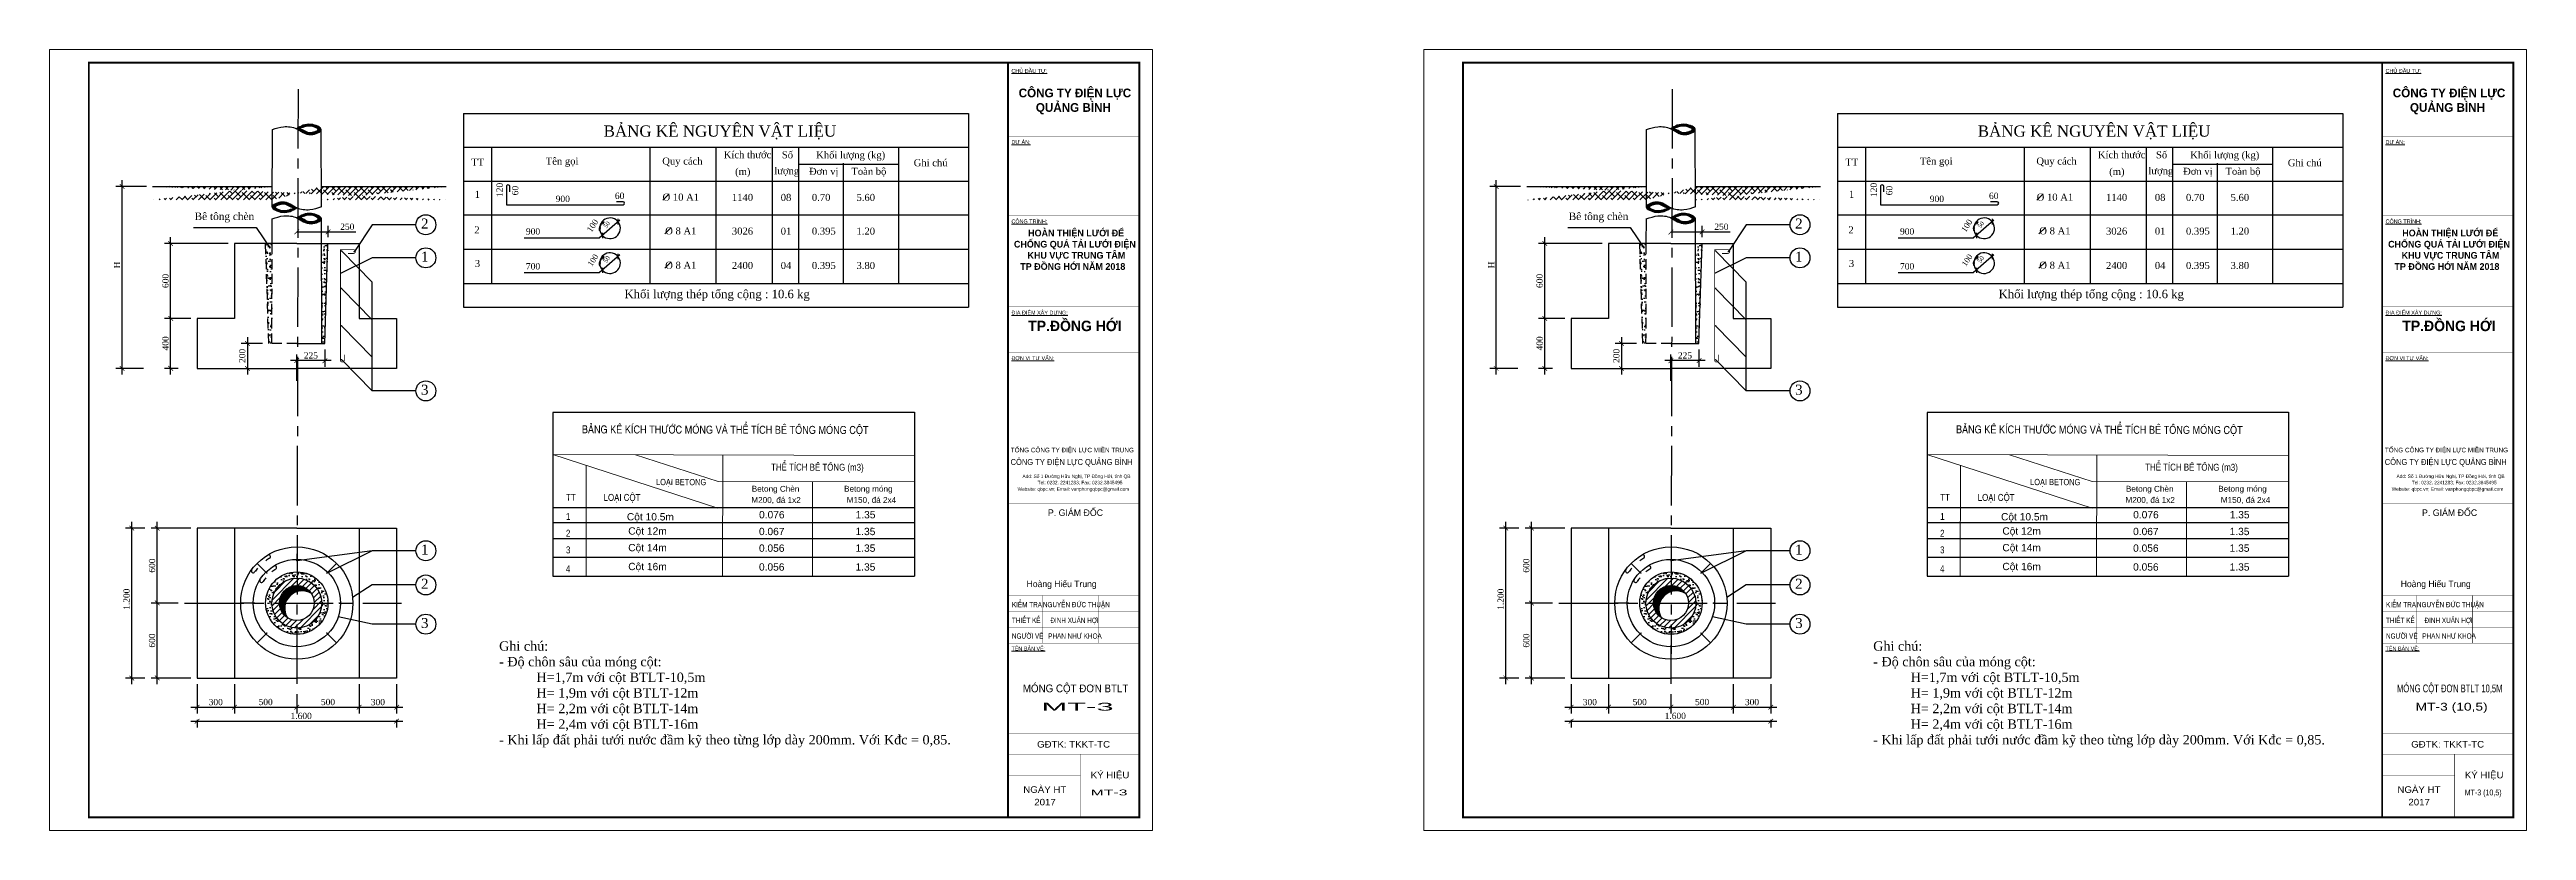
# Model space of a CAD drawing. Extents: x 761 to 1556, y 293 to 543.
import ezdxf
from ezdxf.enums import TextEntityAlignment as Align

# ---------------------------------------------------------------- set-up
doc = ezdxf.new("R2010")
doc.units = 0
doc.header["$PDMODE"] = 2
doc.header["$PDSIZE"] = 3
doc.linetypes.add('CENTER2', pattern=[28.575, 19.05, -3.175, 3.175, -3.175])
doc.linetypes.add('HIDDEN2', pattern=[4.7625, 3.175, -1.5875])
doc.layers.get('0').update_dxf_attribs({"linetype": 'CONTINUOUS'})
doc.layers.get('DEFPOINTS').update_dxf_attribs({"linetype": 'CONTINUOUS'})
for name, color, linetype in [('1', 1, 'CONTINUOUS'), ('CEN', 2, 'CENTER2'), ('DIM', 5, 'CONTINUOUS'), ('GHICHU', 7, 'CONTINUOUS'), ('KHUAT', 3, 'HIDDEN2'), ('KHUNG', 7, 'CONTINUOUS'), ('KHUNGTEN', 7, 'CONTINUOUS'), ('L0', 1, 'CONTINUOUS'), ('Mãng cét', 7, 'CONTINUOUS'), ('Text', 5, 'CONTINUOUS')]:
    doc.layers.add(name, color=color, linetype=linetype)
doc.layers.add('A-Khungten-Text', color=7, linetype='CONTINUOUS', lineweight=18)
doc.layers.add('§\xadêng giãng', color=9, linetype='CONTINUOUS', lineweight=5)
doc.styles.add('CAO4H', font='VHTIME_3.TTF', dxfattribs={"height": 4})
doc.styles.add('IN', font='VHARIALN_1.TTF')
doc.styles.add('INTRACO-3', font='VHAVANB_1.TTF', dxfattribs={"width": 1.5, "height": 2})
doc.styles.add('T7', font='VNARIS_3.TTF')
doc.styles.add('TCVN', font='VNTIME_3.TTF', dxfattribs={"height": 2})
doc.styles.add('th\xadêng', font='VNARIALN_2.TTF')
doc.styles.add('VnArialH', font='VHARIALN_1.TTF')
doc.styles.add('VnAvantH', font='VHAVAN_1.TTF', dxfattribs={"height": 1})
doc.styles.add('VNTIME', font='VNTIME_3.TTF', dxfattribs={"height": 2})
doc.styles.add('VNTIMEH', font='VHTIME_3.TTF')
doc.styles.add('z_EMAIL15', font='VNAVAN_1.TTF', dxfattribs={"height": 1.5})
doc.dimstyles.new('TCVN', dxfattribs={"dimtxt": 3, "dimasz": 2.5, "dimexe": 2, "dimexo": 2, "dimtad": 1, "dimdec": 0, "dimlfac": 25, "dimdsep": 46, "dimlunit": 6, "dimtxsty": 'TCVN', "dimblk1": 'ARCHTICK', "dimblk2": 'ARCHTICK', "dimsah": 1, "dimcen": 2.5, "dimdle": 2, "dimclrd": 5, "dimclre": 5, "dimclrt": 7, "dimadec": 0, "dimazin": 0, "dimtfac": 1, "dimtdec": 4, "dimtmove": 0, "dimatfit": 3, "dimldrblk": 'ARCHTICK', "dimfxl": 0, "dimtolj": 1, "dimtzin": 0, "dimarcsym": 0})

msp = doc.modelspace()

# ---------------------------------------------------------------- texts
for s, height, style, p in [('b¶ng kª nguyªn vËt liÖu', 3.6, 'VNTIMEH', (938.979, 514.863)), ('b¶ng kª nguyªn vËt liÖu', 3.6, 'VNTIMEH', (1379.624, 514.863)), ('KÝch th\xadíc', 2.25, 'VNTIME', (977.515, 507.963)), ('Sè ', 2.25, 'VNTIME', (996.137, 507.933)), ('Khèi l\xadîng (kg)', 2.25, 'VNTIME', (1007.137, 507.895)), ('KÝch th\xadíc', 2.25, 'VNTIME', (1418.16, 507.963)), ('Sè ', 2.25, 'VNTIME', (1436.782, 507.933)), ('Khèi l\xadîng (kg)', 2.25, 'VNTIME', (1447.781, 507.895)), ('TT', 2.25, 'VNTIME', (896.52, 505.584)), ('Tªn gäi', 2.25, 'VNTIME', (920.426, 505.935)), ('Quy c¸ch', 2.25, 'VNTIME', (957.786, 505.935)), ('(m)', 2.25, 'VNTIME', (981.148, 502.597)), ('l\xadîng', 2.25, 'VNTIME', (993.709, 502.813)), ('§¬n vÞ', 2.25, 'VNTIME', (1004.848, 502.654)), ('Toµn bé', 2.25, 'VNTIME', (1018.418, 502.654)), ('Ghi chó', 2.25, 'VNTIME', (1038.416, 505.386)), ('TT', 2.25, 'VNTIME', (1337.165, 505.584)), ('Tªn gäi', 2.25, 'VNTIME', (1361.071, 505.935)), ('Quy c¸ch', 2.25, 'VNTIME', (1398.431, 505.935)), ('(m)', 2.25, 'VNTIME', (1421.793, 502.597)), ('l\xadîng', 2.25, 'VNTIME', (1434.354, 502.813)), ('§¬n vÞ', 2.25, 'VNTIME', (1445.493, 502.654)), ('Toµn bé', 2.25, 'VNTIME', (1459.063, 502.654)), ('Ghi chó', 2.25, 'VNTIME', (1479.061, 505.386)), ('1', 2.25, 'VNTIME', (897.669, 495.275)), ('1140', 2.25, 'VNTIME', (980.115, 494.299)), ('08', 2.25, 'VNTIME', (995.771, 494.299)), ('0.70', 2.25, 'VNTIME', (1005.76, 494.299)), ('5.60', 2.25, 'VNTIME', (1020.07, 494.299)), ('1', 2.25, 'VNTIME', (1338.314, 495.275)), ('1140', 2.25, 'VNTIME', (1420.76, 494.299)), ('08', 2.25, 'VNTIME', (1436.416, 494.299)), ('0.70', 2.25, 'VNTIME', (1446.405, 494.299)), ('5.60', 2.25, 'VNTIME', (1460.715, 494.299)), ('2', 2.25, 'VNTIME', (897.511, 483.893)), ('3026', 2.25, 'VNTIME', (980.115, 483.499)), ('01', 2.25, 'VNTIME', (995.771, 483.499)), ('0.395', 2.25, 'VNTIME', (1005.76, 483.499)), ('1.20', 2.25, 'VNTIME', (1020.07, 483.499)), ('2', 2.25, 'VNTIME', (1338.156, 483.893)), ('3026', 2.25, 'VNTIME', (1420.76, 483.499)), ('01', 2.25, 'VNTIME', (1436.416, 483.499)), ('0.395', 2.25, 'VNTIME', (1446.405, 483.499)), ('1.20', 2.25, 'VNTIME', (1460.715, 483.499)), ('3', 2.25, 'VNTIME', (897.669, 473.139)), ('2400', 2.25, 'VNTIME', (980.115, 472.498)), ('04', 2.25, 'VNTIME', (995.771, 472.498)), ('0.395', 2.25, 'VNTIME', (1005.76, 472.498)), ('3.80', 2.25, 'VNTIME', (1020.07, 472.498)), ('3', 2.25, 'VNTIME', (1338.314, 473.139)), ('2400', 2.25, 'VNTIME', (1420.76, 472.498)), ('04', 2.25, 'VNTIME', (1436.416, 472.498)), ('0.395', 2.25, 'VNTIME', (1446.405, 472.498)), ('3.80', 2.25, 'VNTIME', (1460.715, 472.498))]:
    msp.add_text(s, height=height, dxfattribs=dict(style=style)).set_placement(p)
at = {"style": 'VNTIME'}
for s, p in [('O 10 A1', (963.739, 495.5)), ('O 10 A1', (1404.384, 495.5)), ('O 8 A1', (963.739, 484.7)), ('O 8 A1', (1404.384, 484.7)), ('O 8 A1', (963.739, 473.698)), ('O 8 A1', (1404.384, 473.698))]:
    msp.add_text(s, height=2.25, dxfattribs=at).set_placement(p, align=Align.MIDDLE)
at = {"layer": 'DIM', "color": 7, "style": 'TCVN'}
for s, p in [('2', (880.417, 485.451)), ('2', (1321.061, 485.451)), ('1', (880.417, 474.848)), ('1', (1321.061, 474.848)), ('3', (880.417, 432.227)), ('3', (1321.061, 432.227)), ('1', (880.417, 381.023)), ('1', (1321.061, 381.023)), ('2', (880.417, 370.076)), ('2', (1321.061, 370.076)), ('3', (880.417, 357.507)), ('3', (1321.061, 357.507))]:
    msp.add_text(s, height=3.2, dxfattribs=at).set_placement(p)
at = {"layer": 'DIM', "color": 7, "attachment_point": 1, "style": 'TCVN'}
for s, insert, char_height, width in [('Bª t«ng chÌn', (807.814, 490.573), 2.4, 19.4233), ('Bª t«ng chÌn', (1248.458, 490.573), 2.4, 19.4233), ('{\\C0;Ghi chó:}\\P- §é ch«n s©u cña mãng cét:\\P^IH=1,7m víi cét BTLT-10,5m\\P^IH= 1,9m víi cét BTLT-12m\\P^IH= 2,2m víi cét BTLT-14m\\P^IH= 2,4m víi cét BTLT-16m\\P- Khi lÊp ®Êt ph¶i t\xadíi n\xadíc ®Çm kü theo tõng líp dµy 200mm. Víi K®c = 0,85.', (905.468, 353.228), 3, 148.20555), ('{\\C0;Ghi chó:}\\P- §é ch«n s©u cña mãng cét:\\P^IH=1,7m víi cét BTLT-10,5m\\P^IH= 1,9m víi cét BTLT-12m\\P^IH= 2,2m víi cét BTLT-14m\\P^IH= 2,4m víi cét BTLT-16m\\P- Khi lÊp ®Êt ph¶i t\xadíi n\xadíc ®Çm kü theo tõng líp dµy 200mm. Víi K®c = 0,85.', (1346.113, 353.228), 3, 148.20555)]:
    msp.add_mtext(s, dxfattribs=dict(at, insert=insert, char_height=char_height, width=width))
at = {"layer": 'DIM', "color": 0, "char_height": 2.7, "width": 84.68145, "attachment_point": 1, "style": 'TCVN'}
for insert in [(945.674, 465.834), (1386.319, 465.834)]:
    msp.add_mtext('Khèi l\xadîng thÐp tæng céng : 10.6 kg', dxfattribs=dict(at, insert=insert))
at = {"layer": 'KHUNG', "style": 'TCVN'}
for s, p in [('120', (906.643, 495.515)), ('60', (911.611, 496.081)), ('120', (1347.288, 495.515)), ('60', (1352.256, 496.081))]:
    msp.add_text(s, height=2.025, rotation=90, dxfattribs=at).set_placement(p)
for s, p in [('900', (923.593, 493.941)), ('60', (942.589, 494.914)), ('900', (1364.238, 493.941)), ('60', (1383.233, 494.914))]:
    msp.add_text(s, height=2.025, dxfattribs=at).set_placement(p)
for s, height, rotation, p, p2 in [('100', 1.9173, 57.018249, (935.09, 484.065), (937.407, 487.634)), ('50', 1.4077, 53.990485, (939.959, 485.423), (941.184, 487.108)), ('100', 1.9173, 57.018249, (1375.735, 484.065), (1378.052, 487.634)), ('50', 1.4077, 53.990485, (1380.604, 485.423), (1381.829, 487.108)), ('100', 1.7962, 56.68444, (935.217, 473.151), (937.407, 476.483)), ('50', 1.4694, 55.717988, (939.959, 474.271), (941.184, 476.068)), ('100', 1.7962, 56.68444, (1375.862, 473.151), (1378.052, 476.483)), ('50', 1.4694, 55.717988, (1380.604, 474.271), (1381.829, 476.068))]:
    msp.add_text(s, height=height, rotation=rotation, dxfattribs=at).set_placement(p, p2, align=Align.ALIGNED)
at = {"layer": 'KHUNG', "char_height": 2.025, "width": 16.46285, "attachment_point": 1, "style": 'TCVN'}
for s, insert in [('900', (914.048, 485.52)), ('900', (1354.692, 485.52)), ('700', (914.048, 474.369)), ('700', (1354.692, 474.369))]:
    msp.add_mtext(s, dxfattribs=dict(at, insert=insert))
at = {"layer": 'KHUNGTEN', "color": 7, "lineweight": 15, "style": 'INTRACO-3'}
for s, height, width, p, p2 in [('mãng cét ®¬n btlt', 2.50458, 0.961582, (1073.414, 336.905), (1107.255, 336.905)), ('mãng cét ®¬n btlt 10,5m', 2.50458, 0.73829, (1514.059, 336.905), (1547.9, 336.905)), ('mt-3 (10,5)', 2.50458, 1.286929, (1520.028, 331.051), (1543.149, 331.051)), ('mt-3', 2.5046, 2.965402, (1079.383, 331.051), (1102.504, 331.051)), ('mt-3', 1.8784, 2.024147, (1095.142, 303.889), (1106.978, 303.889)), ('mt-3 (10,5)', 1.87844, 0.878442, (1535.786, 303.889), (1547.623, 303.889))]:
    msp.add_text(s, height=height, dxfattribs=dict(at, width=width)).set_placement(p, p2, align=Align.FIT)
at = {"layer": 'Mãng cét', "color": 2, "char_height": 2.55363, "attachment_point": 1, "rotation": 359.854804, "style": 'IN'}
for insert in [(932.003, 422.416), (1372.648, 422.416)]:
    msp.add_mtext('B¶NG K£ KÝCH TH¦íC MãNG Vµ THÓ TÝCH B£ T¤NG MãNG CéT', dxfattribs=dict(at, insert=insert))
at = {"layer": '§\xadêng giãng', "color": 2}
for s, height, style, p in [('TT', 2.2131, 'IN', (926.953, 398.254)), ('LO¹I CéT', 2.2131, 'IN', (938.975, 398.229)), ('M200, ®¸ 1x2', 1.87266, 'th\xadêng', (986.344, 397.603)), ('Betong ChÌn', 1.87266, 'th\xadêng', (986.488, 401.175)), ('Betong mãng', 1.87266, 'th\xadêng', (1016.09, 401.179)), ('M150, ®¸ 2x4', 1.87266, 'th\xadêng', (1016.926, 397.607)), ('TT', 2.2131, 'IN', (1367.598, 398.254)), ('LO¹I CéT', 2.2131, 'IN', (1379.619, 398.229)), ('M200, ®¸ 1x2', 1.87266, 'th\xadêng', (1426.989, 397.603)), ('Betong ChÌn', 1.87266, 'th\xadêng', (1427.132, 401.175)), ('Betong mãng', 1.87266, 'th\xadêng', (1456.735, 401.179)), ('M150, ®¸ 2x4', 1.87266, 'th\xadêng', (1457.571, 397.607)), ('1', 2.213, 'IN', (926.932, 392.13)), ('Cét 10.5m', 2.3408, 'th\xadêng', (946.44, 391.975)), ('Cét 12m', 2.3408, 'th\xadêng', (946.869, 387.414)), ('0.067', 2.3408, 'th\xadêng', (988.796, 387.261)), ('0.076', 2.3408, 'th\xadêng', (988.823, 392.642)), ('1.35', 2.3408, 'th\xadêng', (1019.76, 387.261)), ('1.35', 2.3408, 'th\xadêng', (1019.787, 392.642)), ('1', 2.213, 'IN', (1367.577, 392.13)), ('Cét 10.5m', 2.3408, 'th\xadêng', (1387.085, 391.975)), ('Cét 12m', 2.3408, 'th\xadêng', (1387.514, 387.414)), ('0.067', 2.3408, 'th\xadêng', (1429.441, 387.261)), ('0.076', 2.3408, 'th\xadêng', (1429.468, 392.642)), ('1.35', 2.3408, 'th\xadêng', (1460.404, 387.261)), ('1.35', 2.3408, 'th\xadêng', (1460.431, 392.642)), ('3', 2.213, 'IN', (926.905, 381.418)), ('2', 2.213, 'IN', (926.905, 386.749)), ('Cét 14m', 2.3408, 'th\xadêng', (946.869, 382.083)), ('0.056', 2.3408, 'th\xadêng', (988.796, 381.93)), ('1.35', 2.3408, 'th\xadêng', (1019.76, 381.93)), ('3', 2.213, 'IN', (1367.55, 381.418)), ('2', 2.213, 'IN', (1367.55, 386.749)), ('Cét 14m', 2.3408, 'th\xadêng', (1387.514, 382.083)), ('0.056', 2.3408, 'th\xadêng', (1429.441, 381.93)), ('1.35', 2.3408, 'th\xadêng', (1460.404, 381.93)), ('4', 2.213, 'IN', (926.905, 375.381)), ('Cét 16m', 2.3408, 'th\xadêng', (946.869, 376.046)), ('0.056', 2.3408, 'th\xadêng', (988.796, 375.893)), ('1.35', 2.3408, 'th\xadêng', (1019.76, 375.893)), ('4', 2.213, 'IN', (1367.55, 375.381)), ('Cét 16m', 2.3408, 'th\xadêng', (1387.514, 376.046)), ('0.056', 2.3408, 'th\xadêng', (1429.441, 375.893)), ('1.35', 2.3408, 'th\xadêng', (1460.404, 375.893))]:
    msp.add_text(s, height=height, rotation=359.854804, dxfattribs=dict(at, style=style)).set_placement(p)
at = {"layer": '§\xadêng giãng', "color": 2, "attachment_point": 1, "rotation": 359.854804, "style": 'IN'}
for s, insert, char_height in [('lo¹i betong', (955.799, 405.264), 1.99183), ('THÓ TÝCH B£ T¤NG ({\\f.VnArial Narrow|b0|i0|c0|p34;m3})', (992.685, 410.152), 2.21315), ('lo¹i betong', (1396.444, 405.264), 1.99183), ('THÓ TÝCH B£ T¤NG ({\\f.VnArial Narrow|b0|i0|c0|p34;m3})', (1433.33, 410.152), 2.21315)]:
    msp.add_mtext(s, dxfattribs=dict(at, insert=insert, char_height=char_height))

# ---------------------------------------------------------------- blocks, each defined once
blk = doc.blocks.new('THEP')
at = {"layer": '1', "const_width": 0.2}
blk.add_lwpolyline([(-0.1, 0, 1), (0.1, 0, 1)], format="xyb", close=True, dxfattribs=at)
blk = doc.blocks.new('_ARCHTICK')
at = {"color": 0, "linetype": 'ByBlock', "const_width": 0.15}
blk.add_lwpolyline([(-0.5, -0.5), (0.5, 0.5)], dxfattribs=at)
blk = doc.blocks.new('*D33')
at = {"layer": 'DEFPOINTS', "color": 0, "transparency": 16777216}
for p in [(840.6, 484.34), (840.6, 484.34), (850.6, 480.66)]:
    blk.add_point(p, dxfattribs=at)
at = {"layer": 'DIM', "color": 5, "lineweight": -2, "transparency": 16777216}
for p, q in [((850.6, 482.66), (850.6, 486.34)), ((840.6, 484.34), (852.6, 484.34)), ((850.6, 484.34), (859.55, 484.34))]:
    blk.add_line(p, q, dxfattribs=at)
at = {"layer": 'DIM', "color": 5, "lineweight": -2, "transparency": 16777216, "xscale": 1.5, "yscale": 1.5, "zscale": 1.5, "rotation": 180}
blk.add_blockref('_ARCHTICK', (840.6, 484.34), dxfattribs=at)
at = {"layer": 'DIM', "color": 5, "lineweight": -2, "transparency": 16777216, "xscale": 1.5, "yscale": 1.5, "zscale": 1.5}
blk.add_blockref('_ARCHTICK', (850.6, 484.34), dxfattribs=at)
at = {"layer": 'DIM', "color": 7, "transparency": 16777216, "insert": (856.78, 486.01), "char_height": 2, "attachment_point": 5, "style": 'TCVN'}
blk.add_mtext('\\A1;250', dxfattribs=at)
blk = doc.blocks.new('*D34')
at = {"layer": 'DEFPOINTS', "color": 0, "transparency": 16777216}
for p in [(800.13, 456.66), (808.6, 456.66), (804.6, 440.66)]:
    blk.add_point(p, dxfattribs=at)
at = {"layer": 'DIM', "color": 5, "lineweight": -2, "transparency": 16777216}
for p, q in [((806.6, 456.66), (798.13, 456.66)), ((800.13, 438.66), (800.13, 458.66)), ((802.6, 440.66), (798.13, 440.66))]:
    blk.add_line(p, q, dxfattribs=at)
at = {"layer": 'DIM', "color": 5, "lineweight": -2, "transparency": 16777216, "xscale": 1.5, "yscale": 1.5, "zscale": 1.5}
for p, rotation in [((800.13, 456.66), 90), ((800.13, 440.66), 270)]:
    blk.add_blockref('_ARCHTICK', p, dxfattribs=dict(at, rotation=rotation))
at = {"layer": 'DIM', "color": 7, "transparency": 16777216, "insert": (798.49, 448.66), "char_height": 2, "attachment_point": 5, "rotation": 90, "style": 'TCVN'}
blk.add_mtext('\\A1;400', dxfattribs=at)
blk = doc.blocks.new('*D35')
at = {"layer": 'DEFPOINTS', "color": 0, "transparency": 16777216}
for p in [(800.13, 480.66), (820.6, 480.66), (808.6, 456.66)]:
    blk.add_point(p, dxfattribs=at)
at = {"layer": 'DIM', "color": 5, "lineweight": -2, "transparency": 16777216}
for p, q in [((818.6, 480.66), (798.13, 480.66)), ((800.13, 454.66), (800.13, 482.66)), ((806.6, 456.66), (798.13, 456.66))]:
    blk.add_line(p, q, dxfattribs=at)
at = {"layer": 'DIM', "color": 5, "lineweight": -2, "transparency": 16777216, "xscale": 1.5, "yscale": 1.5, "zscale": 1.5}
for p, rotation in [((800.13, 480.66), 90), ((800.13, 456.66), 270)]:
    blk.add_blockref('_ARCHTICK', p, dxfattribs=dict(at, rotation=rotation))
at = {"layer": 'DIM', "color": 7, "transparency": 16777216, "insert": (798.48, 468.66), "char_height": 2, "attachment_point": 5, "rotation": 90, "style": 'TCVN'}
blk.add_mtext('\\A1;600', dxfattribs=at)
blk = doc.blocks.new('*D36')
at = {"layer": 'DEFPOINTS', "color": 0, "transparency": 16777216}
for p in [(784.57, 498.9), (794.35, 498.9), (793.48, 440.66)]:
    blk.add_point(p, dxfattribs=at)
at = {"layer": 'DIM', "color": 5, "lineweight": -2, "transparency": 16777216}
for p, q in [((784.57, 438.66), (784.57, 500.9)), ((792.35, 498.9), (782.57, 498.9)), ((791.48, 440.66), (782.57, 440.66))]:
    blk.add_line(p, q, dxfattribs=at)
at = {"layer": 'DIM', "color": 5, "lineweight": -2, "transparency": 16777216, "xscale": 1.5, "yscale": 1.5, "zscale": 1.5}
for p, rotation in [((784.57, 498.9), 90), ((784.57, 440.66), 270)]:
    blk.add_blockref('_ARCHTICK', p, dxfattribs=dict(at, rotation=rotation))
at = {"layer": 'DIM', "color": 7, "transparency": 16777216, "insert": (782.94, 473.78), "char_height": 2, "attachment_point": 5, "rotation": 90, "style": 'TCVN'}
blk.add_mtext('\\A1;H', dxfattribs=at)
blk = doc.blocks.new('*D37')
at = {"layer": 'DEFPOINTS', "color": 0, "transparency": 16777216}
for p in [(849.6, 448.66), (840.6, 443.14), (840.6, 434.67)]:
    blk.add_point(p, dxfattribs=at)
at = {"layer": 'DIM', "color": 5, "lineweight": -2, "transparency": 16777216}
for p, q in [((840.6, 436.67), (840.6, 445.14)), ((849.6, 446.66), (849.6, 441.14)), ((851.6, 443.14), (838.6, 443.14))]:
    blk.add_line(p, q, dxfattribs=at)
at = {"layer": 'DIM', "color": 5, "lineweight": -2, "transparency": 16777216, "xscale": 1.5, "yscale": 1.5, "zscale": 1.5, "rotation": 180}
blk.add_blockref('_ARCHTICK', (840.6, 443.14), dxfattribs=at)
at = {"layer": 'DIM', "color": 5, "lineweight": -2, "transparency": 16777216, "xscale": 1.5, "yscale": 1.5, "zscale": 1.5}
blk.add_blockref('_ARCHTICK', (849.6, 443.14), dxfattribs=at)
at = {"layer": 'DIM', "color": 7, "transparency": 16777216, "insert": (845.1, 444.8), "char_height": 2, "attachment_point": 5, "style": 'TCVN'}
blk.add_mtext('\\A1;225', dxfattribs=at)
blk = doc.blocks.new('*D38')
at = {"layer": 'DEFPOINTS', "color": 0, "transparency": 16777216}
for p in [(808.6, 341.49), (820.6, 341.49), (820.6, 332.13)]:
    blk.add_point(p, dxfattribs=at)
at = {"layer": 'DIM', "color": 5, "lineweight": -2, "transparency": 16777216}
for p, q in [((808.6, 339.49), (808.6, 330.13)), ((820.6, 339.49), (820.6, 330.13)), ((806.6, 332.13), (822.6, 332.13))]:
    blk.add_line(p, q, dxfattribs=at)
at = {"layer": 'DIM', "color": 5, "lineweight": -2, "transparency": 16777216, "xscale": 1.5, "yscale": 1.5, "zscale": 1.5, "rotation": 180}
blk.add_blockref('_ARCHTICK', (808.6, 332.13), dxfattribs=at)
at = {"layer": 'DIM', "color": 5, "lineweight": -2, "transparency": 16777216, "xscale": 1.5, "yscale": 1.5, "zscale": 1.5}
blk.add_blockref('_ARCHTICK', (820.6, 332.13), dxfattribs=at)
at = {"layer": 'DIM', "color": 7, "transparency": 16777216, "insert": (814.6, 333.77), "char_height": 2, "attachment_point": 5, "style": 'TCVN'}
blk.add_mtext('\\A1;300', dxfattribs=at)
blk = doc.blocks.new('*D39')
at = {"layer": 'DEFPOINTS', "color": 0, "transparency": 16777216}
for p in [(820.6, 341.49), (840.6, 338.35), (840.6, 332.13)]:
    blk.add_point(p, dxfattribs=at)
at = {"layer": 'DIM', "color": 5, "lineweight": -2, "transparency": 16777216}
for p, q in [((820.6, 339.49), (820.6, 330.13)), ((840.6, 336.35), (840.6, 330.13)), ((818.6, 332.13), (842.6, 332.13))]:
    blk.add_line(p, q, dxfattribs=at)
at = {"layer": 'DIM', "color": 5, "lineweight": -2, "transparency": 16777216, "xscale": 1.5, "yscale": 1.5, "zscale": 1.5, "rotation": 180}
blk.add_blockref('_ARCHTICK', (820.6, 332.13), dxfattribs=at)
at = {"layer": 'DIM', "color": 5, "lineweight": -2, "transparency": 16777216, "xscale": 1.5, "yscale": 1.5, "zscale": 1.5}
blk.add_blockref('_ARCHTICK', (840.6, 332.13), dxfattribs=at)
at = {"layer": 'DIM', "color": 7, "transparency": 16777216, "insert": (830.6, 333.79), "char_height": 2, "attachment_point": 5, "style": 'TCVN'}
blk.add_mtext('\\A1;500', dxfattribs=at)
blk = doc.blocks.new('*D40')
at = {"layer": 'DEFPOINTS', "color": 0, "transparency": 16777216}
for p in [(840.6, 338.35), (860.6, 341.49), (860.6, 332.13)]:
    blk.add_point(p, dxfattribs=at)
at = {"layer": 'DIM', "color": 5, "lineweight": -2, "transparency": 16777216}
for p, q in [((840.6, 336.35), (840.6, 330.13)), ((860.6, 339.49), (860.6, 330.13)), ((838.6, 332.13), (862.6, 332.13))]:
    blk.add_line(p, q, dxfattribs=at)
at = {"layer": 'DIM', "color": 5, "lineweight": -2, "transparency": 16777216, "xscale": 1.5, "yscale": 1.5, "zscale": 1.5, "rotation": 180}
blk.add_blockref('_ARCHTICK', (840.6, 332.13), dxfattribs=at)
at = {"layer": 'DIM', "color": 5, "lineweight": -2, "transparency": 16777216, "xscale": 1.5, "yscale": 1.5, "zscale": 1.5}
blk.add_blockref('_ARCHTICK', (860.6, 332.13), dxfattribs=at)
at = {"layer": 'DIM', "color": 7, "transparency": 16777216, "insert": (850.6, 333.79), "char_height": 2, "attachment_point": 5, "style": 'TCVN'}
blk.add_mtext('\\A1;500', dxfattribs=at)
blk = doc.blocks.new('*D41')
at = {"layer": 'DEFPOINTS', "color": 0, "transparency": 16777216}
for p in [(860.6, 341.49), (872.6, 341.49), (872.6, 332.13)]:
    blk.add_point(p, dxfattribs=at)
at = {"layer": 'DIM', "color": 5, "lineweight": -2, "transparency": 16777216}
for p, q in [((860.6, 339.49), (860.6, 330.13)), ((872.6, 339.49), (872.6, 330.13)), ((858.6, 332.13), (874.6, 332.13))]:
    blk.add_line(p, q, dxfattribs=at)
at = {"layer": 'DIM', "color": 5, "lineweight": -2, "transparency": 16777216, "xscale": 1.5, "yscale": 1.5, "zscale": 1.5, "rotation": 180}
blk.add_blockref('_ARCHTICK', (860.6, 332.13), dxfattribs=at)
at = {"layer": 'DIM', "color": 5, "lineweight": -2, "transparency": 16777216, "xscale": 1.5, "yscale": 1.5, "zscale": 1.5}
blk.add_blockref('_ARCHTICK', (872.6, 332.13), dxfattribs=at)
at = {"layer": 'DIM', "color": 7, "transparency": 16777216, "insert": (866.6, 333.77), "char_height": 2, "attachment_point": 5, "style": 'TCVN'}
blk.add_mtext('\\A1;300', dxfattribs=at)
blk = doc.blocks.new('*D42')
at = {"layer": 'DEFPOINTS', "color": 0, "transparency": 16777216}
for p in [(795.84, 365.49), (804.6, 365.49), (808.6, 341.49)]:
    blk.add_point(p, dxfattribs=at)
at = {"layer": 'DIM', "color": 5, "lineweight": -2, "transparency": 16777216}
for p, q in [((802.6, 365.49), (793.84, 365.49)), ((795.84, 339.49), (795.84, 367.49)), ((806.6, 341.49), (793.84, 341.49))]:
    blk.add_line(p, q, dxfattribs=at)
at = {"layer": 'DIM', "color": 5, "lineweight": -2, "transparency": 16777216, "xscale": 1.5, "yscale": 1.5, "zscale": 1.5}
for p, rotation in [((795.84, 365.49), 90), ((795.84, 341.49), 270)]:
    blk.add_blockref('_ARCHTICK', p, dxfattribs=dict(at, rotation=rotation))
at = {"layer": 'DIM', "color": 7, "transparency": 16777216, "insert": (794.18, 353.49), "char_height": 2, "attachment_point": 5, "rotation": 90, "style": 'TCVN'}
blk.add_mtext('\\A1;600', dxfattribs=at)
blk = doc.blocks.new('*D43')
at = {"layer": 'DEFPOINTS', "color": 0, "transparency": 16777216}
for p in [(795.84, 389.49), (808.6, 389.49), (804.6, 365.49)]:
    blk.add_point(p, dxfattribs=at)
at = {"layer": 'DIM', "color": 5, "lineweight": -2, "transparency": 16777216}
for p, q in [((806.6, 389.49), (793.84, 389.49)), ((795.84, 363.49), (795.84, 391.49)), ((802.6, 365.49), (793.84, 365.49))]:
    blk.add_line(p, q, dxfattribs=at)
at = {"layer": 'DIM', "color": 5, "lineweight": -2, "transparency": 16777216, "xscale": 1.5, "yscale": 1.5, "zscale": 1.5}
for p, rotation in [((795.84, 389.49), 90), ((795.84, 365.49), 270)]:
    blk.add_blockref('_ARCHTICK', p, dxfattribs=dict(at, rotation=rotation))
at = {"layer": 'DIM', "color": 7, "transparency": 16777216, "insert": (794.18, 377.49), "char_height": 2, "attachment_point": 5, "rotation": 90, "style": 'TCVN'}
blk.add_mtext('\\A1;600', dxfattribs=at)
blk = doc.blocks.new('*D44')
at = {"layer": 'DEFPOINTS', "color": 0, "transparency": 16777216}
for p in [(787.65, 389.49), (793.84, 389.49), (793.84, 341.49)]:
    blk.add_point(p, dxfattribs=at)
at = {"layer": 'DIM', "color": 5, "lineweight": -2, "transparency": 16777216}
for p, q in [((791.84, 389.49), (785.65, 389.49)), ((787.65, 339.49), (787.65, 391.49)), ((791.84, 341.49), (785.65, 341.49))]:
    blk.add_line(p, q, dxfattribs=at)
at = {"layer": 'DIM', "color": 5, "lineweight": -2, "transparency": 16777216, "xscale": 1.5, "yscale": 1.5, "zscale": 1.5}
for p, rotation in [((787.65, 389.49), 90), ((787.65, 341.49), 270)]:
    blk.add_blockref('_ARCHTICK', p, dxfattribs=dict(at, rotation=rotation))
at = {"layer": 'DIM', "color": 7, "transparency": 16777216, "insert": (786.01, 366.72), "char_height": 2, "attachment_point": 5, "rotation": 90, "style": 'TCVN'}
blk.add_mtext('\\A1;1.200', dxfattribs=at)
blk = doc.blocks.new('*D45')
at = {"layer": 'DEFPOINTS', "color": 0, "transparency": 16777216}
for p in [(808.6, 330.13), (872.6, 330.13), (872.6, 327.67)]:
    blk.add_point(p, dxfattribs=at)
at = {"layer": 'DIM', "color": 5, "lineweight": -2, "transparency": 16777216}
for p, q in [((806.6, 327.67), (874.6, 327.67)), ((808.6, 328.13), (808.6, 325.67)), ((872.6, 328.13), (872.6, 325.67))]:
    blk.add_line(p, q, dxfattribs=at)
at = {"layer": 'DIM', "color": 5, "lineweight": -2, "transparency": 16777216, "xscale": 1.5, "yscale": 1.5, "zscale": 1.5, "rotation": 180}
blk.add_blockref('_ARCHTICK', (808.6, 327.67), dxfattribs=at)
at = {"layer": 'DIM', "color": 5, "lineweight": -2, "transparency": 16777216, "xscale": 1.5, "yscale": 1.5, "zscale": 1.5}
blk.add_blockref('_ARCHTICK', (872.6, 327.67), dxfattribs=at)
at = {"layer": 'DIM', "color": 7, "transparency": 16777216, "insert": (842, 329.33), "char_height": 2, "attachment_point": 5, "style": 'TCVN'}
blk.add_mtext('\\A1;1.600', dxfattribs=at)
blk = doc.blocks.new('*D46')
at = {"layer": 'DEFPOINTS', "color": 0, "transparency": 16777216}
for p in [(831.6, 448.66), (824.74, 440.66), (824.74, 440.66)]:
    blk.add_point(p, dxfattribs=at)
at = {"layer": 'DIM', "color": 5, "lineweight": -2, "transparency": 16777216}
for p, q in [((829.6, 448.66), (822.74, 448.66)), ((824.74, 450.66), (824.74, 438.66))]:
    blk.add_line(p, q, dxfattribs=at)
at = {"layer": 'DIM', "color": 5, "lineweight": -2, "transparency": 16777216, "xscale": 1.5, "yscale": 1.5, "zscale": 1.5}
for p, rotation in [((824.74, 448.66), 90), ((824.74, 440.66), 270)]:
    blk.add_blockref('_ARCHTICK', p, dxfattribs=dict(at, rotation=rotation))
at = {"layer": 'DIM', "color": 7, "transparency": 16777216, "insert": (823.1, 444.66), "char_height": 2, "attachment_point": 5, "rotation": 90, "style": 'TCVN'}
blk.add_mtext('\\A1;200', dxfattribs=at)
blk = doc.blocks.new('khung 1')
at = {"color": 7, "lineweight": 15}
blk.add_line((892.5, 667.8), (512.2, 667.8), dxfattribs=at)
blk.add_lwpolyline([(496, 673.2), (952.2, 673.2), (952.2, 350.6), (496, 350.6)], close=True, dxfattribs=at)
at = {"color": 7, "lineweight": 15, "const_width": 0.76}
blk.add_lwpolyline([(512.2, 356), (512.2, 667.8), (946.8, 667.8), (946.8, 356)], close=True, dxfattribs=at)
at = {"color": 7, "lineweight": 15}
for points, const_width in [([(892.5, 667.8), (892.5, 356)], 0.76), ([(892.5, 637.4), (946.8, 637.4)], 0.163), ([(892.5, 604.5), (946.8, 604.5)], 0.163), ([(892.5, 567.2), (946.8, 567.2)], 0.163), ([(892.5, 548.1), (946.8, 548.1)], 0.163), ([(892.5, 485.8), (946.8, 485.8)], 0.163), ([(892.5, 447.6), (946.8, 447.6)], 0.163), ([(892.5, 441), (946.8, 441)], 0.163), ([(892.5, 434.5), (946.8, 434.5)], 0.163), ([(892.5, 428), (946.8, 428)], 0.163), ([(892.5, 390.8), (946.8, 390.8)], 0.163), ([(892.5, 382.1), (946.8, 382.1)], 0.163), ([(922.5, 382.1), (922.5, 356)], 0.163), ([(892.5, 373.4), (922.5, 373.4)], 0.163)]:
    blk.add_lwpolyline(points, dxfattribs=dict(at, const_width=const_width))
for points in [[(906.7, 447.6, 0.163, 0.163, 0), (906.7, 428, 0.76, 0.76, 0)], [(929.8, 447.6, 0.163, 0.163, 0), (929.8, 428, 0.76, 0.76, 0)]]:
    blk.add_lwpolyline(points, format="xyseb", dxfattribs=at)
at = {"layer": 'A-Khungten-Text', "color": 7, "lineweight": 15, "style": 'VnArialH', "width": 0.85}
for s, height, p in [('kiÓm tra', 2.17, (894.1, 442.8)), ('nguyÔn ®øc thuËn', 2.173, (906.9, 442.8)), ('thiÕt kÕ', 2.17, (894.1, 436.3)), ('ng\xadêi vÏ', 2.17, (894.1, 429.8)), ('phan nh\xad khoa', 2.173, (909.1, 429.8)), ('®inh xu©n hîi', 2.173, (910, 436.3))]:
    blk.add_text(s, height=height, dxfattribs=at).set_placement(p)
at = {"layer": 'KHUNG', "color": 7, "lineweight": 15, "style": 'VnAvantH'}
for s, height, p in [('%%Uchñ ®Çu t\xad:', 1.629, (893.9, 663.6)), ('%%Udù ¸n:', 1.63, (893.9, 634.2)), ('%%Uc«ng tr×nh:', 1.629, (893.9, 601.4)), ('%%U®Þa ®iÓm x©y dùng:', 1.629, (893.9, 563.7)), ('%%U®¬n vÞ t\xad vÊn:', 1.629, (893.9, 544.9)), ('%%Utªn b¶n vÏ:', 1.629, (893.9, 424.9))]:
    blk.add_text(s, height=height, dxfattribs=at).set_placement(p)
at = {"layer": 'KHUNG', "color": 7, "lineweight": 15}
for s, height, style, p in [('TæNG C¤NG TY §IÖN LùC MIÒN TRUNG', 1.901, 'VnAvantH', (919.1, 506.8)), ('Website: qbpc.vn; Email: vanphongqbpc@gmail.com ', 1.428, 'z_EMAIL15', (919.8, 490.9)), ('Add: Sè 1 §\xadêng H÷u NghÞ, TP §ång Híi, tØnh QB', 1.428, 'z_EMAIL15', (920.8, 496.2)), ('Tel: 0232. 2241283; Fax: 0232.3845495', 1.428, 'z_EMAIL15', (922.3, 493.6)), ('p. GI¸M §èC', 2.716, 'VnAvantH', (920.4, 480.5))]:
    blk.add_text(s, height=height, dxfattribs=dict(at, style=style)).set_placement(p, align=Align.CENTER)
at = {"layer": 'KHUNG', "color": 7, "lineweight": 15, "style": 'VnAvantH', "width": 1.1}
for s, height, p in [('g®tk: tkkt-tc', 2.716, (919.6, 384.8)), ('ngµy ht', 2.72, (907.7, 366.1)), ('ký hiÖu', 2.72, (934.7, 372.1)), ('2017', 2.72, (907.8, 360.9))]:
    blk.add_text(s, height=height, dxfattribs=at).set_placement(p, align=Align.CENTER)
at = {"layer": 'KHUNGTEN', "color": 7, "lineweight": 15, "style": 'INTRACO-3', "width": 0.87436}
blk.add_text('C¤NG TY §IÖN LùC QU¶NG B×NH', height=2.444, dxfattribs=at).set_placement((918.8, 501.6), align=Align.CENTER)
at = {"layer": 'L0', "color": 7, "linetype": 'ByBlock', "lineweight": 15, "attachment_point": 1, "style": 'CAO4H'}
for s, insert, char_height, width in [('\\pi1.6984;{\\f.VnAvantH|b1|i0|c0|p34;\\C0;c«ng ty ®iÖn lùc \\P\\pi8.8051;qu¶ng b×nh}', (895.2, 657.1), 3.602, 48.115), ('\\pi9.42135;{\\f.VnAvantH|b1|i0|c0|p34;\\C0;HOµN THIÖN L¦íI §Ó \\P\\pi3.55659;CHèNG QU¸ T¶I L¦íI §IÖN \\P\\pi9.14709;KHU VùC TRUNG T¢M \\P\\pi6.17859;TP §åNG HíI n¨m 2018}', (891.4, 598.8), 2.766, 55.937), ('\\pi29.33402;{\\f.VnAvantH|b1|i0|c0|p34;\\C0;tp.®ång híi }', (871.5, 561.2), 4.323, 96.231)]:
    blk.add_mtext(s, dxfattribs=dict(at, insert=insert, char_height=char_height, width=width))
at = {"layer": 'Text', "color": 7, "lineweight": 15, "style": 'T7'}
blk.add_text('Hoµng HiÕu Trung', height=2.649, dxfattribs=at).set_placement((900.2, 451.1))
blk = doc.blocks.new('*D48')
at = {"layer": 'DEFPOINTS', "color": 0, "transparency": 16777216}
for p in [(1281.24, 484.34), (1281.24, 484.34), (1291.24, 480.66)]:
    blk.add_point(p, dxfattribs=at)
at = {"layer": 'DIM', "color": 5, "lineweight": -2, "transparency": 16777216}
for p, q in [((1291.24, 482.66), (1291.24, 486.34)), ((1281.24, 484.34), (1293.24, 484.34)), ((1291.24, 484.34), (1300.19, 484.34))]:
    blk.add_line(p, q, dxfattribs=at)
at = {"layer": 'DIM', "color": 5, "lineweight": -2, "transparency": 16777216, "xscale": 1.5, "yscale": 1.5, "zscale": 1.5, "rotation": 180}
blk.add_blockref('_ARCHTICK', (1281.24, 484.34), dxfattribs=at)
at = {"layer": 'DIM', "color": 5, "lineweight": -2, "transparency": 16777216, "xscale": 1.5, "yscale": 1.5, "zscale": 1.5}
blk.add_blockref('_ARCHTICK', (1291.24, 484.34), dxfattribs=at)
at = {"layer": 'DIM', "color": 7, "transparency": 16777216, "insert": (1297.43, 486.01), "char_height": 2, "attachment_point": 5, "style": 'TCVN'}
blk.add_mtext('\\A1;250', dxfattribs=at)
blk = doc.blocks.new('*D49')
at = {"layer": 'DEFPOINTS', "color": 0, "transparency": 16777216}
for p in [(1240.78, 456.66), (1249.24, 456.66), (1245.24, 440.66)]:
    blk.add_point(p, dxfattribs=at)
at = {"layer": 'DIM', "color": 5, "lineweight": -2, "transparency": 16777216}
for p, q in [((1247.24, 456.66), (1238.78, 456.66)), ((1240.78, 438.66), (1240.78, 458.66)), ((1243.24, 440.66), (1238.78, 440.66))]:
    blk.add_line(p, q, dxfattribs=at)
at = {"layer": 'DIM', "color": 5, "lineweight": -2, "transparency": 16777216, "xscale": 1.5, "yscale": 1.5, "zscale": 1.5}
for p, rotation in [((1240.78, 456.66), 90), ((1240.78, 440.66), 270)]:
    blk.add_blockref('_ARCHTICK', p, dxfattribs=dict(at, rotation=rotation))
at = {"layer": 'DIM', "color": 7, "transparency": 16777216, "insert": (1239.13, 448.66), "char_height": 2, "attachment_point": 5, "rotation": 90, "style": 'TCVN'}
blk.add_mtext('\\A1;400', dxfattribs=at)
blk = doc.blocks.new('*D50')
at = {"layer": 'DEFPOINTS', "color": 0, "transparency": 16777216}
for p in [(1240.78, 480.66), (1261.24, 480.66), (1249.24, 456.66)]:
    blk.add_point(p, dxfattribs=at)
at = {"layer": 'DIM', "color": 5, "lineweight": -2, "transparency": 16777216}
for p, q in [((1259.24, 480.66), (1238.78, 480.66)), ((1240.78, 454.66), (1240.78, 482.66)), ((1247.24, 456.66), (1238.78, 456.66))]:
    blk.add_line(p, q, dxfattribs=at)
at = {"layer": 'DIM', "color": 5, "lineweight": -2, "transparency": 16777216, "xscale": 1.5, "yscale": 1.5, "zscale": 1.5}
for p, rotation in [((1240.78, 480.66), 90), ((1240.78, 456.66), 270)]:
    blk.add_blockref('_ARCHTICK', p, dxfattribs=dict(at, rotation=rotation))
at = {"layer": 'DIM', "color": 7, "transparency": 16777216, "insert": (1239.12, 468.66), "char_height": 2, "attachment_point": 5, "rotation": 90, "style": 'TCVN'}
blk.add_mtext('\\A1;600', dxfattribs=at)
blk = doc.blocks.new('*D51')
at = {"layer": 'DEFPOINTS', "color": 0, "transparency": 16777216}
for p in [(1225.21, 498.9), (1234.99, 498.9), (1234.13, 440.66)]:
    blk.add_point(p, dxfattribs=at)
at = {"layer": 'DIM', "color": 5, "lineweight": -2, "transparency": 16777216}
for p, q in [((1225.21, 438.66), (1225.21, 500.9)), ((1232.99, 498.9), (1223.21, 498.9)), ((1232.13, 440.66), (1223.21, 440.66))]:
    blk.add_line(p, q, dxfattribs=at)
at = {"layer": 'DIM', "color": 5, "lineweight": -2, "transparency": 16777216, "xscale": 1.5, "yscale": 1.5, "zscale": 1.5}
for p, rotation in [((1225.21, 498.9), 90), ((1225.21, 440.66), 270)]:
    blk.add_blockref('_ARCHTICK', p, dxfattribs=dict(at, rotation=rotation))
at = {"layer": 'DIM', "color": 7, "transparency": 16777216, "insert": (1223.59, 473.78), "char_height": 2, "attachment_point": 5, "rotation": 90, "style": 'TCVN'}
blk.add_mtext('\\A1;H', dxfattribs=at)
blk = doc.blocks.new('*D52')
at = {"layer": 'DEFPOINTS', "color": 0, "transparency": 16777216}
for p in [(1290.24, 448.66), (1281.24, 443.14), (1281.24, 434.67)]:
    blk.add_point(p, dxfattribs=at)
at = {"layer": 'DIM', "color": 5, "lineweight": -2, "transparency": 16777216}
for p, q in [((1281.24, 436.67), (1281.24, 445.14)), ((1290.24, 446.66), (1290.24, 441.14)), ((1292.24, 443.14), (1279.24, 443.14))]:
    blk.add_line(p, q, dxfattribs=at)
at = {"layer": 'DIM', "color": 5, "lineweight": -2, "transparency": 16777216, "xscale": 1.5, "yscale": 1.5, "zscale": 1.5, "rotation": 180}
blk.add_blockref('_ARCHTICK', (1281.24, 443.14), dxfattribs=at)
at = {"layer": 'DIM', "color": 5, "lineweight": -2, "transparency": 16777216, "xscale": 1.5, "yscale": 1.5, "zscale": 1.5}
blk.add_blockref('_ARCHTICK', (1290.24, 443.14), dxfattribs=at)
at = {"layer": 'DIM', "color": 7, "transparency": 16777216, "insert": (1285.74, 444.8), "char_height": 2, "attachment_point": 5, "style": 'TCVN'}
blk.add_mtext('\\A1;225', dxfattribs=at)
blk = doc.blocks.new('*D53')
at = {"layer": 'DEFPOINTS', "color": 0, "transparency": 16777216}
for p in [(1249.24, 341.49), (1261.24, 341.49), (1261.24, 332.13)]:
    blk.add_point(p, dxfattribs=at)
at = {"layer": 'DIM', "color": 5, "lineweight": -2, "transparency": 16777216}
for p, q in [((1249.24, 339.49), (1249.24, 330.13)), ((1261.24, 339.49), (1261.24, 330.13)), ((1247.24, 332.13), (1263.24, 332.13))]:
    blk.add_line(p, q, dxfattribs=at)
at = {"layer": 'DIM', "color": 5, "lineweight": -2, "transparency": 16777216, "xscale": 1.5, "yscale": 1.5, "zscale": 1.5, "rotation": 180}
blk.add_blockref('_ARCHTICK', (1249.24, 332.13), dxfattribs=at)
at = {"layer": 'DIM', "color": 5, "lineweight": -2, "transparency": 16777216, "xscale": 1.5, "yscale": 1.5, "zscale": 1.5}
blk.add_blockref('_ARCHTICK', (1261.24, 332.13), dxfattribs=at)
at = {"layer": 'DIM', "color": 7, "transparency": 16777216, "insert": (1255.24, 333.77), "char_height": 2, "attachment_point": 5, "style": 'TCVN'}
blk.add_mtext('\\A1;300', dxfattribs=at)
blk = doc.blocks.new('*D54')
at = {"layer": 'DEFPOINTS', "color": 0, "transparency": 16777216}
for p in [(1261.24, 341.49), (1281.24, 338.35), (1281.24, 332.13)]:
    blk.add_point(p, dxfattribs=at)
at = {"layer": 'DIM', "color": 5, "lineweight": -2, "transparency": 16777216}
for p, q in [((1261.24, 339.49), (1261.24, 330.13)), ((1281.24, 336.35), (1281.24, 330.13)), ((1259.24, 332.13), (1283.24, 332.13))]:
    blk.add_line(p, q, dxfattribs=at)
at = {"layer": 'DIM', "color": 5, "lineweight": -2, "transparency": 16777216, "xscale": 1.5, "yscale": 1.5, "zscale": 1.5, "rotation": 180}
blk.add_blockref('_ARCHTICK', (1261.24, 332.13), dxfattribs=at)
at = {"layer": 'DIM', "color": 5, "lineweight": -2, "transparency": 16777216, "xscale": 1.5, "yscale": 1.5, "zscale": 1.5}
blk.add_blockref('_ARCHTICK', (1281.24, 332.13), dxfattribs=at)
at = {"layer": 'DIM', "color": 7, "transparency": 16777216, "insert": (1271.24, 333.79), "char_height": 2, "attachment_point": 5, "style": 'TCVN'}
blk.add_mtext('\\A1;500', dxfattribs=at)
blk = doc.blocks.new('*D55')
at = {"layer": 'DEFPOINTS', "color": 0, "transparency": 16777216}
for p in [(1281.24, 338.35), (1301.24, 341.49), (1301.24, 332.13)]:
    blk.add_point(p, dxfattribs=at)
at = {"layer": 'DIM', "color": 5, "lineweight": -2, "transparency": 16777216}
for p, q in [((1281.24, 336.35), (1281.24, 330.13)), ((1301.24, 339.49), (1301.24, 330.13)), ((1279.24, 332.13), (1303.24, 332.13))]:
    blk.add_line(p, q, dxfattribs=at)
at = {"layer": 'DIM', "color": 5, "lineweight": -2, "transparency": 16777216, "xscale": 1.5, "yscale": 1.5, "zscale": 1.5, "rotation": 180}
blk.add_blockref('_ARCHTICK', (1281.24, 332.13), dxfattribs=at)
at = {"layer": 'DIM', "color": 5, "lineweight": -2, "transparency": 16777216, "xscale": 1.5, "yscale": 1.5, "zscale": 1.5}
blk.add_blockref('_ARCHTICK', (1301.24, 332.13), dxfattribs=at)
at = {"layer": 'DIM', "color": 7, "transparency": 16777216, "insert": (1291.24, 333.79), "char_height": 2, "attachment_point": 5, "style": 'TCVN'}
blk.add_mtext('\\A1;500', dxfattribs=at)
blk = doc.blocks.new('*D56')
at = {"layer": 'DEFPOINTS', "color": 0, "transparency": 16777216}
for p in [(1301.24, 341.49), (1313.24, 341.49), (1313.24, 332.13)]:
    blk.add_point(p, dxfattribs=at)
at = {"layer": 'DIM', "color": 5, "lineweight": -2, "transparency": 16777216}
for p, q in [((1301.24, 339.49), (1301.24, 330.13)), ((1313.24, 339.49), (1313.24, 330.13)), ((1299.24, 332.13), (1315.24, 332.13))]:
    blk.add_line(p, q, dxfattribs=at)
at = {"layer": 'DIM', "color": 5, "lineweight": -2, "transparency": 16777216, "xscale": 1.5, "yscale": 1.5, "zscale": 1.5, "rotation": 180}
blk.add_blockref('_ARCHTICK', (1301.24, 332.13), dxfattribs=at)
at = {"layer": 'DIM', "color": 5, "lineweight": -2, "transparency": 16777216, "xscale": 1.5, "yscale": 1.5, "zscale": 1.5}
blk.add_blockref('_ARCHTICK', (1313.24, 332.13), dxfattribs=at)
at = {"layer": 'DIM', "color": 7, "transparency": 16777216, "insert": (1307.24, 333.77), "char_height": 2, "attachment_point": 5, "style": 'TCVN'}
blk.add_mtext('\\A1;300', dxfattribs=at)
blk = doc.blocks.new('*D57')
at = {"layer": 'DEFPOINTS', "color": 0, "transparency": 16777216}
for p in [(1236.48, 365.49), (1245.24, 365.49), (1249.24, 341.49)]:
    blk.add_point(p, dxfattribs=at)
at = {"layer": 'DIM', "color": 5, "lineweight": -2, "transparency": 16777216}
for p, q in [((1243.24, 365.49), (1234.48, 365.49)), ((1236.48, 339.49), (1236.48, 367.49)), ((1247.24, 341.49), (1234.48, 341.49))]:
    blk.add_line(p, q, dxfattribs=at)
at = {"layer": 'DIM', "color": 5, "lineweight": -2, "transparency": 16777216, "xscale": 1.5, "yscale": 1.5, "zscale": 1.5}
for p, rotation in [((1236.48, 365.49), 90), ((1236.48, 341.49), 270)]:
    blk.add_blockref('_ARCHTICK', p, dxfattribs=dict(at, rotation=rotation))
at = {"layer": 'DIM', "color": 7, "transparency": 16777216, "insert": (1234.83, 353.49), "char_height": 2, "attachment_point": 5, "rotation": 90, "style": 'TCVN'}
blk.add_mtext('\\A1;600', dxfattribs=at)
blk = doc.blocks.new('*D58')
at = {"layer": 'DEFPOINTS', "color": 0, "transparency": 16777216}
for p in [(1236.48, 389.49), (1249.24, 389.49), (1245.24, 365.49)]:
    blk.add_point(p, dxfattribs=at)
at = {"layer": 'DIM', "color": 5, "lineweight": -2, "transparency": 16777216}
for p, q in [((1247.24, 389.49), (1234.48, 389.49)), ((1236.48, 363.49), (1236.48, 391.49)), ((1243.24, 365.49), (1234.48, 365.49))]:
    blk.add_line(p, q, dxfattribs=at)
at = {"layer": 'DIM', "color": 5, "lineweight": -2, "transparency": 16777216, "xscale": 1.5, "yscale": 1.5, "zscale": 1.5}
for p, rotation in [((1236.48, 389.49), 90), ((1236.48, 365.49), 270)]:
    blk.add_blockref('_ARCHTICK', p, dxfattribs=dict(at, rotation=rotation))
at = {"layer": 'DIM', "color": 7, "transparency": 16777216, "insert": (1234.83, 377.49), "char_height": 2, "attachment_point": 5, "rotation": 90, "style": 'TCVN'}
blk.add_mtext('\\A1;600', dxfattribs=at)
blk = doc.blocks.new('*D59')
at = {"layer": 'DEFPOINTS', "color": 0, "transparency": 16777216}
for p in [(1228.3, 389.49), (1234.48, 389.49), (1234.48, 341.49)]:
    blk.add_point(p, dxfattribs=at)
at = {"layer": 'DIM', "color": 5, "lineweight": -2, "transparency": 16777216}
for p, q in [((1232.48, 389.49), (1226.3, 389.49)), ((1228.3, 339.49), (1228.3, 391.49)), ((1232.48, 341.49), (1226.3, 341.49))]:
    blk.add_line(p, q, dxfattribs=at)
at = {"layer": 'DIM', "color": 5, "lineweight": -2, "transparency": 16777216, "xscale": 1.5, "yscale": 1.5, "zscale": 1.5}
for p, rotation in [((1228.3, 389.49), 90), ((1228.3, 341.49), 270)]:
    blk.add_blockref('_ARCHTICK', p, dxfattribs=dict(at, rotation=rotation))
at = {"layer": 'DIM', "color": 7, "transparency": 16777216, "insert": (1226.65, 366.72), "char_height": 2, "attachment_point": 5, "rotation": 90, "style": 'TCVN'}
blk.add_mtext('\\A1;1.200', dxfattribs=at)
blk = doc.blocks.new('*D60')
at = {"layer": 'DEFPOINTS', "color": 0, "transparency": 16777216}
for p in [(1249.24, 330.13), (1313.24, 330.13), (1313.24, 327.67)]:
    blk.add_point(p, dxfattribs=at)
at = {"layer": 'DIM', "color": 5, "lineweight": -2, "transparency": 16777216}
for p, q in [((1247.24, 327.67), (1315.24, 327.67)), ((1249.24, 328.13), (1249.24, 325.67)), ((1313.24, 328.13), (1313.24, 325.67))]:
    blk.add_line(p, q, dxfattribs=at)
at = {"layer": 'DIM', "color": 5, "lineweight": -2, "transparency": 16777216, "xscale": 1.5, "yscale": 1.5, "zscale": 1.5, "rotation": 180}
blk.add_blockref('_ARCHTICK', (1249.24, 327.67), dxfattribs=at)
at = {"layer": 'DIM', "color": 5, "lineweight": -2, "transparency": 16777216, "xscale": 1.5, "yscale": 1.5, "zscale": 1.5}
blk.add_blockref('_ARCHTICK', (1313.24, 327.67), dxfattribs=at)
at = {"layer": 'DIM', "color": 7, "transparency": 16777216, "insert": (1282.64, 329.33), "char_height": 2, "attachment_point": 5, "style": 'TCVN'}
blk.add_mtext('\\A1;1.600', dxfattribs=at)
blk = doc.blocks.new('*D61')
at = {"layer": 'DEFPOINTS', "color": 0, "transparency": 16777216}
for p in [(1272.24, 448.66), (1265.39, 440.66), (1265.39, 440.66)]:
    blk.add_point(p, dxfattribs=at)
at = {"layer": 'DIM', "color": 5, "lineweight": -2, "transparency": 16777216}
for p, q in [((1270.24, 448.66), (1263.39, 448.66)), ((1265.39, 450.66), (1265.39, 438.66))]:
    blk.add_line(p, q, dxfattribs=at)
at = {"layer": 'DIM', "color": 5, "lineweight": -2, "transparency": 16777216, "xscale": 1.5, "yscale": 1.5, "zscale": 1.5}
for p, rotation in [((1265.39, 448.66), 90), ((1265.39, 440.66), 270)]:
    blk.add_blockref('_ARCHTICK', p, dxfattribs=dict(at, rotation=rotation))
at = {"layer": 'DIM', "color": 7, "transparency": 16777216, "insert": (1263.74, 444.66), "char_height": 2, "attachment_point": 5, "rotation": 90, "style": 'TCVN'}
blk.add_mtext('\\A1;200', dxfattribs=at)

# ---------------------------------------------------------------- dimensions: what is measured, and where the dimension line sits
at = {"layer": 'DIM'}
for base, p1, p2, picture, middle in [((784.569, 498.896), (793.485, 440.664), (794.35, 498.896), '*D36', (784.569, 473.78)), ((1225.214, 498.896), (1234.13, 440.664), (1234.995, 498.896), '*D51', (1225.214, 473.78))]:
    dim = msp.add_linear_dim(base=base, p1=p1, p2=p2, angle=90, text='H', dimstyle='TCVN', override={"dimasz": 1.5}, dxfattribs=at)
    dim.commit()
    dim.dimension.update_dxf_attribs({"geometry": picture, "text_midpoint": middle, "dimtype": 160})
for base, p1, p2, picture, middle in [((840.596, 484.343), (850.596, 480.664), (840.596, 484.343), '*D33', (856.785, 484.343)), ((1281.241, 484.343), (1291.241, 480.664), (1281.241, 484.343), '*D48', (1297.43, 484.343)), ((840.596, 443.137), (849.596, 448.664), (840.596, 434.674), '*D37', (845.096, 443.137)), ((1281.241, 443.137), (1290.241, 448.664), (1281.241, 434.674), '*D52', (1285.741, 443.137)), ((872.596, 327.671), (808.596, 330.127), (872.596, 330.127), '*D45', (841.997, 327.671)), ((1313.241, 327.671), (1249.241, 330.127), (1313.241, 330.127), '*D60', (1282.642, 327.671))]:
    dim = msp.add_linear_dim(base=base, p1=p1, p2=p2, dimstyle='TCVN', override={"dimasz": 1.5}, dxfattribs=at)
    dim.commit()
    dim.dimension.update_dxf_attribs({"geometry": picture, "text_midpoint": middle, "dimtype": 160})
for base, p1, p2, picture, middle in [((800.134, 480.664), (808.596, 456.664), (820.596, 480.664), '*D35', (798.479, 468.664)), ((1240.779, 480.664), (1249.241, 456.664), (1261.241, 480.664), '*D50', (1239.124, 468.664)), ((800.134, 456.664), (804.596, 440.664), (808.596, 456.664), '*D34', (798.488, 448.664)), ((1240.779, 456.664), (1245.241, 440.664), (1249.241, 456.664), '*D49', (1239.133, 448.664)), ((795.836, 389.487), (804.596, 365.487), (808.596, 389.487), '*D43', (794.181, 377.487)), ((1236.481, 389.487), (1245.241, 365.487), (1249.241, 389.487), '*D58', (1234.826, 377.487)), ((795.836, 365.487), (808.596, 341.487), (804.596, 365.487), '*D42', (794.181, 353.487)), ((1236.481, 365.487), (1249.241, 341.487), (1245.241, 365.487), '*D57', (1234.826, 353.487))]:
    dim = msp.add_linear_dim(base=base, p1=p1, p2=p2, angle=90, dimstyle='TCVN', override={"dimasz": 1.5}, dxfattribs=at)
    dim.commit()
    dim.dimension.update_dxf_attribs({"geometry": picture, "text_midpoint": middle})
for base, p1, p2, picture, middle in [((824.742, 440.664), (831.596, 448.664), (824.742, 440.664), '*D46', (824.742, 444.664)), ((1265.387, 440.664), (1272.241, 448.664), (1265.387, 440.664), '*D61', (1265.387, 444.664)), ((787.654, 389.487), (793.836, 341.487), (793.836, 389.487), '*D44', (787.654, 366.722)), ((1228.299, 389.487), (1234.481, 341.487), (1234.481, 389.487), '*D59', (1228.299, 366.722))]:
    dim = msp.add_linear_dim(base=base, p1=p1, p2=p2, angle=90, dimstyle='TCVN', override={"dimasz": 1.5}, dxfattribs=at)
    dim.commit()
    dim.dimension.update_dxf_attribs({"geometry": picture, "text_midpoint": middle, "dimtype": 160})
for base, p1, p2, picture, middle in [((820.596, 332.127), (808.596, 341.487), (820.596, 341.487), '*D38', (814.596, 333.773)), ((840.596, 332.127), (820.596, 341.487), (840.596, 338.349), '*D39', (830.596, 333.791)), ((860.596, 332.127), (840.596, 338.349), (860.596, 341.487), '*D40', (850.596, 333.791)), ((872.596, 332.127), (860.596, 341.487), (872.596, 341.487), '*D41', (866.596, 333.773)), ((1261.241, 332.127), (1249.241, 341.487), (1261.241, 341.487), '*D53', (1255.241, 333.773)), ((1281.241, 332.127), (1261.241, 341.487), (1281.241, 338.349), '*D54', (1271.241, 333.791)), ((1301.241, 332.127), (1281.241, 338.349), (1301.241, 341.487), '*D55', (1291.241, 333.791)), ((1313.241, 332.127), (1301.241, 341.487), (1313.241, 341.487), '*D56', (1307.241, 333.773))]:
    dim = msp.add_linear_dim(base=base, p1=p1, p2=p2, dimstyle='TCVN', override={"dimasz": 1.5}, dxfattribs=at)
    dim.commit()
    dim.dimension.update_dxf_attribs({"geometry": picture, "text_midpoint": middle})

# ---------------------------------------------------------------- hatches: boundary and pattern name
h = msp.add_hatch()
h.set_pattern_fill('ANSI31', color=256, scale=0.08, style=0)
h.set_pattern_definition([(45, (752.5124, 324.81013), (-0.17960512, 0.17960512), [])])
edge = h.paths.add_edge_path()
edge.add_spline(control_points=[(848.396, 517.195), (848.291, 517.929), (844.211, 519.649), (841.874, 518.235), (840.512, 517.411)], knot_values=[21.0169223, 21.0169223, 21.0169223, 21.0169223, 25.3876764, 31.4946728, 31.4946728, 31.4946728, 31.4946728], degree=3, periodic=0)
edge.add_spline(control_points=[(840.512, 517.411), (840.555, 517.414), (840.596, 517.416), (840.637, 517.418)], knot_values=[10.0749374, 10.0749374, 10.0749374, 10.0749374, 10.1926134, 10.1926134, 10.1926134, 10.1926134], degree=3, periodic=0)
edge.add_spline(control_points=[(840.637, 517.418), (842.779, 517.511), (843.478, 515.309), (848.974, 517.108), (843.826, 519.133), (842.183, 517.526), (840.637, 517.418)], knot_values=[10.1926134, 10.1926134, 10.1926134, 10.1926134, 16.3345584, 20.8397421, 25.3876764, 31.3360064, 31.3360064, 31.3360064, 31.3360064], degree=3, periodic=0)
edge.add_spline(control_points=[(840.637, 517.418), (840.596, 517.415), (840.555, 517.412), (840.512, 517.411)], knot_values=[31.3360064, 31.3360064, 31.3360064, 31.3360064, 31.4946728, 31.4946728, 31.4946728, 31.4946728], degree=3, periodic=0)
edge.add_spline(control_points=[(840.512, 517.411), (842.015, 516.708), (844.034, 514.57), (848.294, 516.316), (848.396, 517.057)], knot_values=[10.0749374, 10.0749374, 10.0749374, 10.0749374, 16.3345584, 20.7427019, 20.7427019, 20.7427019, 20.7427019], degree=3, periodic=0)
edge.add_line((848.396, 517.057), (848.396, 517.195))
h = msp.add_hatch()
h.set_pattern_fill('ANSI31', color=256, scale=0.08, style=0)
h.set_pattern_definition([(45, (1193.1572, 324.81013), (-0.17960512, 0.17960512), [])])
edge = h.paths.add_edge_path()
edge.add_spline(control_points=[(1289.041, 517.195), (1288.936, 517.929), (1284.856, 519.649), (1282.519, 518.235), (1281.157, 517.411)], knot_values=[21.0169223, 21.0169223, 21.0169223, 21.0169223, 25.3876764, 31.4946728, 31.4946728, 31.4946728, 31.4946728], degree=3, periodic=0)
edge.add_spline(control_points=[(1281.157, 517.411), (1281.2, 517.414), (1281.241, 517.416), (1281.282, 517.418)], knot_values=[10.0749374, 10.0749374, 10.0749374, 10.0749374, 10.1926134, 10.1926134, 10.1926134, 10.1926134], degree=3, periodic=0)
edge.add_spline(control_points=[(1281.282, 517.418), (1283.424, 517.511), (1284.123, 515.309), (1289.619, 517.108), (1284.471, 519.133), (1282.828, 517.526), (1281.282, 517.418)], knot_values=[10.1926134, 10.1926134, 10.1926134, 10.1926134, 16.3345584, 20.8397421, 25.3876764, 31.3360064, 31.3360064, 31.3360064, 31.3360064], degree=3, periodic=0)
edge.add_spline(control_points=[(1281.282, 517.418), (1281.241, 517.415), (1281.199, 517.412), (1281.157, 517.411)], knot_values=[31.3360064, 31.3360064, 31.3360064, 31.3360064, 31.4946728, 31.4946728, 31.4946728, 31.4946728], degree=3, periodic=0)
edge.add_spline(control_points=[(1281.157, 517.411), (1282.66, 516.708), (1284.679, 514.57), (1288.939, 516.316), (1289.041, 517.057)], knot_values=[10.0749374, 10.0749374, 10.0749374, 10.0749374, 16.3345584, 20.7427019, 20.7427019, 20.7427019, 20.7427019], degree=3, periodic=0)
edge.add_line((1289.041, 517.057), (1289.041, 517.195))
h = msp.add_hatch()
h.set_pattern_fill('ANSI31', color=256, scale=0.08, angle=180, style=0)
h.set_pattern_definition([(225, (928.58016, 684.65455), (0.17960512, -0.17960512), [])])
edge = h.paths.add_edge_path()
edge.add_spline(control_points=[(832.697, 492.27), (832.801, 491.536), (836.881, 489.816), (839.218, 491.23), (840.58, 492.054)], knot_values=[21.0169223, 21.0169223, 21.0169223, 21.0169223, 25.3876764, 31.4946728, 31.4946728, 31.4946728, 31.4946728], degree=3, periodic=0)
edge.add_spline(control_points=[(840.58, 492.054), (840.538, 492.051), (840.496, 492.049), (840.455, 492.047)], knot_values=[10.0749374, 10.0749374, 10.0749374, 10.0749374, 10.1926134, 10.1926134, 10.1926134, 10.1926134], degree=3, periodic=0)
edge.add_spline(control_points=[(840.455, 492.047), (838.314, 491.954), (837.614, 494.156), (832.118, 492.357), (837.266, 490.332), (838.91, 491.939), (840.455, 492.047)], knot_values=[10.1926134, 10.1926134, 10.1926134, 10.1926134, 16.3345584, 20.8397421, 25.3876764, 31.3360064, 31.3360064, 31.3360064, 31.3360064], degree=3, periodic=0)
edge.add_spline(control_points=[(840.455, 492.047), (840.496, 492.05), (840.538, 492.052), (840.58, 492.054)], knot_values=[31.3360064, 31.3360064, 31.3360064, 31.3360064, 31.4946728, 31.4946728, 31.4946728, 31.4946728], degree=3, periodic=0)
edge.add_spline(control_points=[(840.58, 492.054), (839.078, 492.757), (837.059, 494.895), (832.799, 493.149), (832.696, 492.408)], knot_values=[10.0749374, 10.0749374, 10.0749374, 10.0749374, 16.3345584, 20.7427019, 20.7427019, 20.7427019, 20.7427019], degree=3, periodic=0)
edge.add_line((832.696, 492.408), (832.697, 492.27))
h = msp.add_hatch()
h.set_pattern_fill('ANSI31', color=256, scale=0.08, angle=180, style=0)
h.set_pattern_definition([(225, (1369.22496, 684.65455), (0.17960512, -0.17960512), [])])
edge = h.paths.add_edge_path()
edge.add_spline(control_points=[(1273.342, 492.27), (1273.446, 491.536), (1277.526, 489.816), (1279.863, 491.23), (1281.225, 492.054)], knot_values=[21.0169223, 21.0169223, 21.0169223, 21.0169223, 25.3876764, 31.4946728, 31.4946728, 31.4946728, 31.4946728], degree=3, periodic=0)
edge.add_spline(control_points=[(1281.225, 492.054), (1281.183, 492.051), (1281.141, 492.049), (1281.1, 492.047)], knot_values=[10.0749374, 10.0749374, 10.0749374, 10.0749374, 10.1926134, 10.1926134, 10.1926134, 10.1926134], degree=3, periodic=0)
edge.add_spline(control_points=[(1281.1, 492.047), (1278.958, 491.954), (1278.259, 494.156), (1272.763, 492.357), (1277.911, 490.332), (1279.554, 491.939), (1281.1, 492.047)], knot_values=[10.1926134, 10.1926134, 10.1926134, 10.1926134, 16.3345584, 20.8397421, 25.3876764, 31.3360064, 31.3360064, 31.3360064, 31.3360064], degree=3, periodic=0)
edge.add_spline(control_points=[(1281.1, 492.047), (1281.141, 492.05), (1281.183, 492.052), (1281.225, 492.054)], knot_values=[31.3360064, 31.3360064, 31.3360064, 31.3360064, 31.4946728, 31.4946728, 31.4946728, 31.4946728], degree=3, periodic=0)
edge.add_spline(control_points=[(1281.225, 492.054), (1279.722, 492.757), (1277.703, 494.895), (1273.443, 493.149), (1273.341, 492.408)], knot_values=[10.0749374, 10.0749374, 10.0749374, 10.0749374, 16.3345584, 20.7427019, 20.7427019, 20.7427019, 20.7427019], degree=3, periodic=0)
edge.add_line((1273.341, 492.408), (1273.342, 492.27))
h = msp.add_hatch()
h.set_pattern_fill('ANSI31', color=256, scale=0.08, style=0)
h.set_pattern_definition([(45, (752.59575, 296.25325), (-0.17960512, 0.17960512), [])])
edge = h.paths.add_edge_path()
edge.add_spline(control_points=[(848.479, 488.638), (848.374, 489.372), (844.295, 491.092), (841.958, 489.678), (840.596, 488.854)], knot_values=[16.8135379, 16.8135379, 16.8135379, 16.8135379, 20.3101411, 25.1957383, 25.1957383, 25.1957383, 25.1957383], degree=3, periodic=0)
edge.add_spline(control_points=[(840.721, 488.861), (842.862, 488.954), (843.562, 486.752), (849.058, 488.551), (843.91, 490.576), (842.266, 488.969), (840.721, 488.861)], knot_values=[10.1926134, 10.1926134, 10.1926134, 10.1926134, 16.3345584, 20.8397421, 25.3876764, 31.3360064, 31.3360064, 31.3360064, 31.3360064], degree=3, periodic=0)
edge.add_spline(control_points=[(840.596, 488.854), (842.098, 488.151), (844.117, 486.013), (848.377, 487.759), (848.479, 488.5)], knot_values=[8.0599499, 8.0599499, 8.0599499, 8.0599499, 13.0676467, 16.5941615, 16.5941615, 16.5941615, 16.5941615], degree=3, periodic=0)
edge.add_line((848.479, 488.5), (848.479, 488.638))
h = msp.add_hatch()
h.set_pattern_fill('ANSI31', color=256, scale=0.08, style=0)
h.set_pattern_definition([(45, (1193.24055, 296.25325), (-0.17960512, 0.17960512), [])])
edge = h.paths.add_edge_path()
edge.add_spline(control_points=[(1289.124, 488.638), (1289.019, 489.372), (1284.94, 491.092), (1282.603, 489.678), (1281.241, 488.854)], knot_values=[16.8135379, 16.8135379, 16.8135379, 16.8135379, 20.3101411, 25.1957383, 25.1957383, 25.1957383, 25.1957383], degree=3, periodic=0)
edge.add_spline(control_points=[(1281.366, 488.861), (1283.507, 488.954), (1284.206, 486.752), (1289.702, 488.551), (1284.554, 490.576), (1282.911, 488.969), (1281.366, 488.861)], knot_values=[10.1926134, 10.1926134, 10.1926134, 10.1926134, 16.3345584, 20.8397421, 25.3876764, 31.3360064, 31.3360064, 31.3360064, 31.3360064], degree=3, periodic=0)
edge.add_spline(control_points=[(1281.241, 488.854), (1282.743, 488.151), (1284.762, 486.013), (1289.022, 487.759), (1289.124, 488.5)], knot_values=[8.0599499, 8.0599499, 8.0599499, 8.0599499, 13.0676467, 16.5941615, 16.5941615, 16.5941615, 16.5941615], degree=3, periodic=0)
edge.add_line((1289.124, 488.5), (1289.124, 488.638))
h = msp.add_hatch()
h.set_pattern_fill('AR-SAND', color=256, scale=0.4, style=0)
h.set_pattern_definition([(37.5, (752.596, 296.253), (-0.64, 19.5765), [0, -15.4432, 0, -17.272, 0, -16.51]), (7.5, (752.596, 296.253), (17.981, 28.673), [0, -8.3312, 0, -13.9192, 0, -5.334]), (327.5, (740.099, 296.253), (31.6397, 0.0575), [0, -5.08, 0, -18.288, 0, -23.876]), (317.5, (740.1, 296.253), (30.5423, 8.9172), [0, -2.54, 0, -11.9888, 0, -13.716])])
h.paths.add_polyline_path([(832.689, 480.664), (830.596, 480.664), (831.596, 448.664), (832.596, 448.664)])
h.paths.add_polyline_path([(850.596, 480.664), (848.502, 480.664), (848.596, 448.664), (849.596, 448.664)])
h = msp.add_hatch()
h.set_pattern_fill('AR-SAND', color=256, scale=0.04, style=0)
h.set_pattern_definition([(37.5, (752.5957, 296.2533), (-0.064001, 1.957653), [0, -1.54432, 0, -1.7272, 0, -1.651]), (7.5, (752.5957, 296.2533), (1.798093, 2.8673), [0, -0.83312, 0, -1.39192, 0, -0.5334]), (327.5, (751.346, 296.2533), (3.16397, 0.005749), [0, -0.508, 0, -1.8288, 0, -2.3876]), (317.5, (751.346, 296.2533), (3.054226, 0.891717), [0, -0.254, 0, -1.19888, 0, -1.3716])])
h.paths.add_polyline_path([(832.689, 480.664), (830.596, 480.664), (831.596, 448.664), (832.596, 448.664)])
h.paths.add_polyline_path([(850.596, 480.664), (848.502, 480.664), (848.596, 448.664), (849.596, 448.664)])
h = msp.add_hatch()
h.set_pattern_fill('AR-SAND', color=256, scale=0.4, style=0)
h.set_pattern_definition([(37.5, (1193.24, 296.253), (-0.64, 19.5765), [0, -15.4432, 0, -17.272, 0, -16.51]), (7.5, (1193.24, 296.253), (17.981, 28.673), [0, -8.3312, 0, -13.9192, 0, -5.334]), (327.5, (1180.744, 296.253), (31.6397, 0.0575), [0, -5.08, 0, -18.288, 0, -23.876]), (317.5, (1180.744, 296.253), (30.5423, 8.9172), [0, -2.54, 0, -11.9888, 0, -13.716])])
h.paths.add_polyline_path([(1273.334, 480.664), (1271.241, 480.664), (1272.241, 448.664), (1273.241, 448.664)])
h.paths.add_polyline_path([(1291.241, 480.664), (1289.147, 480.664), (1289.241, 448.664), (1290.241, 448.664)])
h = msp.add_hatch()
h.set_pattern_fill('AR-SAND', color=256, scale=0.04, style=0)
h.set_pattern_definition([(37.5, (1193.2405, 296.2533), (-0.064001, 1.957653), [0, -1.54432, 0, -1.7272, 0, -1.651]), (7.5, (1193.2405, 296.2533), (1.798093, 2.8673), [0, -0.83312, 0, -1.39192, 0, -0.5334]), (327.5, (1191.9909, 296.2533), (3.16397, 0.005749), [0, -0.508, 0, -1.8288, 0, -2.3876]), (317.5, (1191.991, 296.2533), (3.054226, 0.891717), [0, -0.254, 0, -1.19888, 0, -1.3716])])
h.paths.add_polyline_path([(1273.334, 480.664), (1271.241, 480.664), (1272.241, 448.664), (1273.241, 448.664)])
h.paths.add_polyline_path([(1291.241, 480.664), (1289.147, 480.664), (1289.241, 448.664), (1290.241, 448.664)])
h = msp.add_hatch()
h.set_pattern_fill('AR-SAND', color=256, scale=0.04, style=0)
h.set_pattern_definition([(37.5, (752.5957, 263.0428), (-0.064001, 1.957653), [0, -1.54432, 0, -1.7272, 0, -1.651]), (7.5, (752.5957, 263.0428), (1.798093, 2.8673), [0, -0.83312, 0, -1.39192, 0, -0.5334]), (327.5, (751.346, 263.0428), (3.16397, 0.005749), [0, -0.508, 0, -1.8288, 0, -2.3876]), (317.5, (751.346, 263.0428), (3.054226, 0.891717), [0, -0.254, 0, -1.19888, 0, -1.3716])])
edge = h.paths.add_edge_path()
edge.add_arc((840.596, 365.487), 10, 0, 360)
edge = h.paths.add_edge_path(flags=16)
edge.add_arc((840.596, 365.487), 8, 0, 360)
h = msp.add_hatch()
h.set_pattern_fill('ANSI31', color=256, scale=0.4, style=0)
h.set_pattern_definition([(45, (752.5957, 263.0428), (-0.898026, 0.898026), [])])
h.paths.add_polyline_path([(832.596, 365.487, 1), (848.596, 365.487, 1)])
h.paths.add_polyline_path([(846.196, 365.487, -1), (834.996, 365.487, -1)], flags=16)
h = msp.add_hatch()
h.set_pattern_fill('AR-SAND', color=256, scale=0.04, style=0)
h.set_pattern_definition([(37.5, (1193.2405, 263.0428), (-0.064001, 1.957653), [0, -1.54432, 0, -1.7272, 0, -1.651]), (7.5, (1193.2405, 263.0428), (1.798093, 2.8673), [0, -0.83312, 0, -1.39192, 0, -0.5334]), (327.5, (1191.9909, 263.0428), (3.16397, 0.005749), [0, -0.508, 0, -1.8288, 0, -2.3876]), (317.5, (1191.991, 263.0428), (3.054226, 0.891717), [0, -0.254, 0, -1.19888, 0, -1.3716])])
edge = h.paths.add_edge_path()
edge.add_arc((1281.241, 365.487), 10, 0, 360)
edge = h.paths.add_edge_path(flags=16)
edge.add_arc((1281.241, 365.487), 8, 0, 360)
h = msp.add_hatch()
h.set_pattern_fill('ANSI31', color=256, scale=0.4, style=0)
h.set_pattern_definition([(45, (1193.2405, 263.0428), (-0.898026, 0.898026), [])])
h.paths.add_polyline_path([(1273.241, 365.487, 1), (1289.241, 365.487, 1)])
h.paths.add_polyline_path([(1286.841, 365.487, -1), (1275.641, 365.487, -1)], flags=16)
h = msp.add_hatch()
h.set_pattern_fill('ANSI31', color=256, scale=0.08, style=0)
h.set_pattern_definition([(45, (752.59575, 263.04275), (-0.1796051, 0.1796051), [])])
h.paths.add_polyline_path([(845.312, 368.506, 0.7492778), (834.996, 365.487, 0.2557038), (837.576, 360.77, -0.8043997)])
h = msp.add_hatch()
h.set_pattern_fill('ANSI31', color=256, scale=0.08, style=0)
h.set_pattern_definition([(45, (1193.24055, 263.04275), (-0.1796051, 0.1796051), [])])
h.paths.add_polyline_path([(1285.957, 368.506, 0.7492778), (1275.641, 365.487, 0.2557038), (1278.221, 360.77, -0.8043997)])
at = {"layer": '1'}
h = msp.add_hatch(dxfattribs=at)
h.set_pattern_fill('ANSI38', color=256, scale=0.4, style=0)
h.set_pattern_definition([(45, (752.5957, 296.2533), (-0.8980256, 0.8980256), []), (135, (752.5957, 296.2533), (-2.694077, 0.8980256), [3.175, -1.905])])
edge = h.paths.add_edge_path()
edge.add_line((794.35, 498.896), (832.742, 498.896))
edge.add_line((794.35, 494.642), (832.742, 494.642))
edge.add_line((848.449, 498.896), (888.522, 498.896))
edge.add_line((848.449, 494.642), (888.522, 494.642))
h = msp.add_hatch(dxfattribs=at)
h.set_pattern_fill('ANSI38', color=256, scale=0.4, style=0)
h.set_pattern_definition([(45, (1193.2405, 296.2533), (-0.8980256, 0.8980256), []), (135, (1193.2405, 296.2533), (-2.694077, 0.8980256), [3.175, -1.905])])
edge = h.paths.add_edge_path()
edge.add_line((1234.995, 498.896), (1273.387, 498.896))
edge.add_line((1234.995, 494.642), (1273.387, 494.642))
edge.add_line((1289.094, 498.896), (1329.167, 498.896))
edge.add_line((1289.094, 494.642), (1329.167, 494.642))

# ---------------------------------------------------------------- linework, layer by layer
for p, q in [((832.723, 492.248), (832.796, 517.195)), ((848.468, 492.359), (848.396, 517.195)), ((894.01, 522.267), (894.01, 460.231)), ((1056.01, 522.267), (1056.01, 460.231)), ((1273.368, 492.248), (1273.441, 517.195)), ((1289.113, 492.359), (1289.041, 517.195)), ((1334.655, 522.267), (1334.655, 460.231)), ((1496.655, 522.267), (1496.655, 460.231)), ((794.35, 498.896), (832.742, 498.896)), ((848.449, 498.896), (888.522, 498.896)), ((1234.995, 498.896), (1273.387, 498.896)), ((1289.094, 498.896), (1329.167, 498.896)), ((832.689, 480.664), (832.712, 488.55)), ((848.596, 448.664), (848.479, 488.638)), ((1273.334, 480.664), (1273.357, 488.55)), ((1289.241, 448.664), (1289.124, 488.638)), ((840.596, 480.664), (820.596, 480.664)), ((820.596, 480.664), (820.596, 456.664)), ((840.596, 480.664), (860.596, 480.664)), ((849.596, 448.664), (850.596, 480.664)), ((860.596, 480.664), (860.596, 456.664)), ((1281.241, 480.664), (1261.241, 480.664)), ((1261.241, 480.664), (1261.241, 456.664)), ((1281.241, 480.664), (1301.241, 480.664)), ((1290.241, 448.664), (1291.241, 480.664)), ((1301.241, 480.664), (1301.241, 456.664)), ((820.596, 456.664), (808.596, 456.664)), ((808.596, 456.664), (808.596, 440.664)), ((860.596, 456.664), (872.596, 456.664)), ((872.596, 456.664), (872.596, 440.664)), ((1261.241, 456.664), (1249.241, 456.664)), ((1249.241, 456.664), (1249.241, 440.664)), ((1301.241, 456.664), (1313.241, 456.664)), ((1313.241, 456.664), (1313.241, 440.664)), ((840.596, 448.664), (849.596, 448.664)), ((840.596, 448.664), (848.596, 448.664)), ((1281.241, 448.664), (1290.241, 448.664)), ((1281.241, 448.664), (1289.241, 448.664)), ((808.596, 440.664), (840.596, 440.664)), ((872.596, 440.664), (840.596, 440.664)), ((1249.241, 440.664), (1281.241, 440.664)), ((1313.241, 440.664), (1281.241, 440.664)), ((1038.663, 426.519), (922.741, 426.519)), ((922.741, 426.519), (922.741, 374.127)), ((1038.663, 426.59), (1038.663, 412.783)), ((1479.308, 426.519), (1363.386, 426.519)), ((1363.386, 426.519), (1363.386, 374.127)), ((1479.308, 426.59), (1479.308, 412.783)), ((1038.663, 412.783), (1038.663, 374.127)), ((1479.308, 412.783), (1479.308, 374.127)), ((840.596, 389.487), (808.596, 389.487)), ((808.596, 389.487), (808.596, 341.487)), ((820.596, 389.487), (820.596, 341.487)), ((840.596, 389.487), (872.596, 389.487)), ((860.596, 389.487), (860.596, 341.487)), ((872.596, 389.487), (872.596, 341.487)), ((922.741, 396.053), (1038.663, 396.053)), ((922.741, 391.327), (1038.663, 391.327)), ((1281.241, 389.487), (1249.241, 389.487)), ((1249.241, 389.487), (1249.241, 341.487)), ((1261.241, 389.487), (1261.241, 341.487)), ((1281.241, 389.487), (1313.241, 389.487)), ((1301.241, 389.487), (1301.241, 341.487)), ((1313.241, 389.487), (1313.241, 341.487)), ((1363.386, 396.053), (1479.308, 396.053)), ((1363.386, 391.327), (1479.308, 391.327)), ((922.741, 386.201), (1038.663, 386.201)), ((1363.386, 386.201), (1479.308, 386.201)), ((922.741, 380.164), (1038.663, 380.164)), ((922.741, 374.127), (1038.663, 374.127)), ((1363.386, 380.164), (1479.308, 380.164)), ((1363.386, 374.127), (1479.308, 374.127)), ((808.596, 341.487), (840.596, 341.487)), ((872.596, 341.487), (840.596, 341.487)), ((1249.241, 341.487), (1281.241, 341.487)), ((1313.241, 341.487), (1281.241, 341.487))]:
    msp.add_line(p, q)
for centre, radius in [((840.596, 365.487), 10), ((840.596, 365.487), 8), ((1281.241, 365.487), 10), ((1281.241, 365.487), 8), ((840.596, 365.487), 5.6), ((1281.241, 365.487), 5.6)]:
    msp.add_circle(centre, radius)
for centre in [(842.293, 363.79), (1282.938, 363.79)]:
    msp.add_arc(centre, 5.6, 57.373625, 212.626375)
for points in [[(832.796, 517.195), (836.362, 518.064), (840.512, 517.411), (845.156, 515.536), (848.4, 517.105), (845.191, 518.819), (840.512, 517.411)], [(1273.441, 517.195), (1277.007, 518.064), (1281.157, 517.411), (1285.801, 515.536), (1289.045, 517.105), (1285.836, 518.819), (1281.157, 517.411)], [(848.468, 492.359), (844.73, 491.401), (840.58, 492.054), (835.937, 493.929), (832.692, 492.359), (835.902, 490.646), (840.58, 492.054)], [(1289.113, 492.359), (1285.375, 491.401), (1281.225, 492.054), (1276.581, 493.929), (1273.337, 492.359), (1276.547, 490.646), (1281.225, 492.054)], [(832.708, 488.549), (836.446, 489.507), (840.596, 488.854), (845.239, 486.979), (848.484, 488.549), (845.274, 490.262), (840.596, 488.854)], [(1273.352, 488.549), (1277.091, 489.507), (1281.241, 488.854), (1285.884, 486.979), (1289.129, 488.549), (1285.919, 490.262), (1281.241, 488.854)]]:
    msp.add_spline(points, degree=3)
for points in [[(840.512, 517.411), (842.764, 517.56), (843.436, 515.295), (848.974, 517.108), (843.772, 519.154), (842.134, 517.476), (840.512, 517.411)], [(1281.157, 517.411), (1283.409, 517.56), (1284.081, 515.295), (1289.619, 517.108), (1284.417, 519.154), (1282.779, 517.476), (1281.157, 517.411)], [(840.58, 492.054), (838.329, 491.904), (837.657, 494.17), (832.118, 492.357), (837.321, 490.31), (838.959, 491.988), (840.58, 492.054)], [(1281.225, 492.054), (1278.974, 491.904), (1278.302, 494.17), (1272.763, 492.357), (1277.966, 490.31), (1279.604, 491.988), (1281.225, 492.054)], [(840.596, 488.854), (842.847, 489.003), (843.519, 486.738), (849.058, 488.551), (843.855, 490.597), (842.217, 488.919), (840.596, 488.854)], [(1281.241, 488.854), (1283.492, 489.003), (1284.164, 486.738), (1289.702, 488.551), (1284.5, 490.597), (1282.862, 488.919), (1281.241, 488.854)]]:
    msp.add_open_spline(points, degree=3, knots=[10.0749374, 10.0749374, 10.0749374, 10.0749374, 16.3345584, 20.8397421, 25.3876764, 31.4946728, 31.4946728, 31.4946728, 31.4946728])
for p, q in [((859.556, 478.074), (859.556, 478.074)), ((1300.201, 478.074), (1300.201, 478.074)), ((840.725, 379.098), (840.767, 383.486)), ((1281.37, 379.098), (1281.412, 383.486)), ((830.971, 375.112), (827.868, 378.215)), ((850.221, 375.112), (853.324, 378.215)), ((1271.615, 375.112), (1268.513, 378.215)), ((1290.866, 375.112), (1293.968, 378.215)), ((826.984, 365.487), (822.596, 365.487)), ((854.208, 365.487), (858.596, 365.487)), ((1267.629, 365.487), (1263.241, 365.487)), ((1294.852, 365.487), (1299.241, 365.487)), ((830.971, 355.862), (827.868, 352.759)), ((840.596, 351.875), (840.596, 347.487)), ((850.221, 355.862), (853.324, 352.759)), ((1271.615, 355.862), (1268.513, 352.759)), ((1281.241, 351.875), (1281.241, 347.487)), ((1290.866, 355.862), (1293.968, 352.759))]:
    msp.add_line(p, q, dxfattribs=at)
for points in [[(908.884, 497.152), (908.884, 498.903, 1.0949163), (907.812, 498.806), (907.812, 493.065), (945.219, 493.065, 1), (945.219, 494.038), (943.076, 494.038)], [(1349.529, 497.152), (1349.529, 498.903, 1.0949163), (1348.457, 498.806), (1348.457, 493.065), (1385.864, 493.065, 1), (1385.864, 494.038), (1383.72, 494.038)], [(937.909, 486.626), (937.715, 486.189), (937.546, 485.469), (937.57, 484.989, 1.0335863), (937.859, 485.013), (937.955, 485.757)], [(937.72, 485.426), (937.835, 485.949), (938.075, 486.573), (938.411, 487.149), (938.796, 487.581, -0.7655422), (939.036, 487.461), (938.58, 486.693)], [(1378.554, 486.626), (1378.359, 486.189), (1378.191, 485.469), (1378.215, 484.989, 1.0335863), (1378.504, 485.013), (1378.6, 485.757)], [(1378.365, 485.426), (1378.48, 485.949), (1378.72, 486.573), (1379.056, 487.149), (1379.441, 487.581, -0.7655422), (1379.681, 487.461), (1379.224, 486.693)], [(937.909, 475.475), (937.715, 475.038), (937.546, 474.318), (937.57, 473.838, 1.0335863), (937.859, 473.862), (937.955, 474.606)], [(937.72, 474.274), (937.835, 474.798), (938.075, 475.422), (938.411, 475.998), (938.796, 476.43, -0.7655422), (939.036, 476.31), (938.58, 475.542)], [(1378.554, 475.475), (1378.359, 475.038), (1378.191, 474.318), (1378.215, 473.838, 1.0335863), (1378.504, 473.862), (1378.6, 474.606)], [(1378.365, 474.274), (1378.48, 474.798), (1378.72, 475.422), (1379.056, 475.998), (1379.441, 476.43, -0.7655422), (1379.681, 476.31), (1379.224, 475.542)]]:
    msp.add_lwpolyline(points, format="xyb", dxfattribs=at)
at = {"layer": '1', "const_width": 0.24}
for points in [[(855.796, 445.064), (855.796, 443.264, -0.4142136), (855.196, 442.664), (855.196, 442.664, -0.4142136), (854.596, 443.264), (854.596, 478.664), (858.796, 478.664, -0.4142136), (859.396, 478.064, -0.4142136), (858.796, 477.464), (856.996, 477.464)], [(1296.441, 445.064), (1296.441, 443.264, -0.4142136), (1295.841, 442.664), (1295.841, 442.664, -0.4142136), (1295.241, 443.264), (1295.241, 478.664), (1299.441, 478.664, -0.4142136), (1300.041, 478.064, -0.4142136), (1299.441, 477.464), (1297.641, 477.464)]]:
    msp.add_lwpolyline(points, format="xyb", dxfattribs=at)
at = {"layer": '1'}
for centre, radius in [((840.596, 365.487), 18), ((1281.241, 365.487), 18), ((840.596, 365.487), 14), ((1281.241, 365.487), 14)]:
    msp.add_circle(centre, radius, dxfattribs=at)
for centre, radius, start, end in [((941.031, 485.52), 3.312, 181.634656, 160.48455), ((1381.676, 485.52), 3.312, 181.634656, 160.48455), ((941.031, 474.369), 3.312, 181.634656, 160.48455), ((1381.676, 474.369), 3.312, 181.634656, 160.48455), ((826.64, 375.769), 0.6, 141.336783, 229.360675), ((826.588, 375.809), 0.6, 235.588719, 323.612611), ((840.596, 365.487), 16.8, 138.410069, 143.612611), ((840.596, 365.487), 12.8, 140.696195, 147.569852), ((840.596, 365.487), 16.8, 121.276772, 126.479313), ((831.597, 380.303), 0.6, 35.528707, 123.552599), ((831.562, 380.358), 0.6, 301.276772, 29.300663), ((840.596, 365.487), 12.8, 121.867004, 128.740661), ((833.55, 376.821), 0.6, 34.510164, 121.943823), ((833.521, 376.867), 0.6, 301.867004, 29.300663), ((1267.285, 375.769), 0.6, 141.336783, 229.360675), ((1267.233, 375.809), 0.6, 235.588719, 323.612611), ((1281.241, 365.487), 16.8, 138.410069, 143.612611), ((1281.241, 365.487), 12.8, 140.696195, 147.569852), ((1281.241, 365.487), 16.8, 121.276772, 126.479313), ((1272.242, 380.303), 0.6, 35.528707, 123.552599), ((1272.207, 380.358), 0.6, 301.276772, 29.300663), ((1281.241, 365.487), 12.8, 121.867004, 128.740661), ((1274.195, 376.821), 0.6, 34.510164, 121.943823), ((1274.166, 376.867), 0.6, 301.867004, 29.300663), ((829.332, 372.643), 0.6, 147.493033, 234.926692), ((829.286, 372.673), 0.6, 240.136193, 327.569852), ((1269.976, 372.643), 0.6, 147.493033, 234.926692), ((1269.93, 372.673), 0.6, 240.136193, 327.569852)]:
    msp.add_arc(centre, radius, start, end, dxfattribs=at)
at = {"layer": 'CEN'}
for p, q in [((841.004, 530.113), (840.596, 337.487)), ((1281.649, 530.113), (1281.241, 337.487)), ((804.596, 365.487), (874.161, 365.487)), ((1245.241, 365.487), (1314.806, 365.487))]:
    msp.add_line(p, q, dxfattribs=at)
at = {"layer": 'DIM'}
for p, q in [((807.495, 485.802), (827.555, 485.802)), ((827.555, 485.802), (832.013, 479.123)), ((864.755, 486.667), (859.108, 478.039)), ((878.783, 486.667), (864.755, 486.667)), ((1248.14, 485.802), (1268.2, 485.802)), ((1268.2, 485.802), (1272.658, 479.123)), ((1305.4, 486.667), (1299.753, 478.039)), ((1319.428, 486.667), (1305.4, 486.667)), ((855.011, 478.159), (864.755, 468.248)), ((1295.656, 478.159), (1305.4, 468.248)), ((864.755, 476.065), (854.596, 471.007)), ((878.783, 476.065), (864.755, 476.065)), ((1305.4, 476.065), (1295.241, 471.007)), ((1319.428, 476.065), (1305.4, 476.065)), ((855.011, 466.159), (864.755, 456.248)), ((864.755, 433.444), (864.755, 468.248)), ((1295.656, 466.159), (1305.4, 456.248)), ((1305.4, 433.444), (1305.4, 468.248)), ((855.011, 454.159), (864.755, 444.248)), ((1295.656, 454.159), (1305.4, 444.248)), ((855.011, 443.355), (864.755, 433.444)), ((1295.656, 443.355), (1305.4, 433.444)), ((878.783, 433.444), (864.755, 433.444)), ((1319.428, 433.444), (1305.4, 433.444)), ((864.755, 382.24), (840.616, 379.028)), ((864.755, 382.24), (850.298, 375.017)), ((878.783, 382.24), (864.755, 382.24)), ((1305.4, 382.24), (1281.261, 379.028)), ((1305.4, 382.24), (1290.943, 375.017)), ((1319.428, 382.24), (1305.4, 382.24)), ((864.755, 371.292), (858.504, 367.303)), ((878.783, 371.292), (864.755, 371.292)), ((1305.4, 371.292), (1299.149, 367.303)), ((1319.428, 371.292), (1305.4, 371.292)), ((864.755, 358.723), (853.9, 361.127)), ((878.783, 358.723), (864.755, 358.723)), ((1305.4, 358.723), (1294.544, 361.127)), ((1319.428, 358.723), (1305.4, 358.723))]:
    msp.add_line(p, q, dxfattribs=at)
for centre in [(881.983, 486.667), (1322.628, 486.667), (881.983, 476.065), (1322.628, 476.065), (881.983, 433.444), (1322.628, 433.444), (881.983, 382.24), (1322.628, 382.24), (881.983, 371.292), (1322.628, 371.292), (881.983, 358.723), (1322.628, 358.723)]:
    msp.add_circle(centre, 3.2, dxfattribs=at)
at = {"layer": 'GHICHU', "color": 1}
for p, q in [((894.01, 522.267), (1056.01, 522.267)), ((1334.655, 522.267), (1496.655, 522.267)), ((894.01, 511.467), (1056.01, 511.467)), ((1334.655, 511.467), (1496.655, 511.467))]:
    msp.add_line(p, q, dxfattribs=at)
at = {"layer": 'GHICHU'}
for p, q in [((903.01, 511.467), (903.01, 506.067)), ((953.845, 511.467), (953.845, 506.067)), ((975.01, 511.467), (975.01, 506.067)), ((993.01, 511.467), (993.01, 506.067)), ((1001.44, 511.467), (1001.44, 506.067)), ((1033.533, 511.467), (1033.533, 506.067)), ((1343.655, 511.467), (1343.655, 506.067)), ((1394.489, 511.467), (1394.489, 506.067)), ((1415.655, 511.467), (1415.655, 506.067)), ((1433.655, 511.467), (1433.655, 506.067)), ((1442.085, 511.467), (1442.085, 506.067)), ((1474.178, 511.467), (1474.178, 506.067)), ((903.01, 506.067), (903.01, 500.667)), ((903.01, 500.667), (903.01, 495.267)), ((953.845, 506.067), (953.845, 500.667)), ((953.845, 500.667), (953.845, 495.267)), ((975.01, 506.067), (975.01, 500.667)), ((975.01, 500.667), (975.01, 495.267)), ((993.01, 506.067), (993.01, 500.667)), ((993.01, 500.667), (993.01, 495.267)), ((1001.44, 506.067), (1033.533, 506.067)), ((1001.44, 506.067), (1001.44, 500.667)), ((1001.44, 500.667), (1001.44, 495.267)), ((1015.802, 506.343), (1015.802, 500.943)), ((1015.802, 500.943), (1015.802, 495.543)), ((1033.533, 506.067), (1033.533, 500.667)), ((1033.533, 500.667), (1033.533, 495.267)), ((1343.655, 506.067), (1343.655, 500.667)), ((1343.655, 500.667), (1343.655, 495.267)), ((1394.489, 506.067), (1394.489, 500.667)), ((1394.489, 500.667), (1394.489, 495.267)), ((1415.655, 506.067), (1415.655, 500.667)), ((1415.655, 500.667), (1415.655, 495.267)), ((1433.655, 506.067), (1433.655, 500.667)), ((1433.655, 500.667), (1433.655, 495.267)), ((1442.085, 506.067), (1474.178, 506.067)), ((1442.085, 506.067), (1442.085, 500.667)), ((1442.085, 500.667), (1442.085, 495.267)), ((1456.447, 506.343), (1456.447, 500.943)), ((1456.447, 500.943), (1456.447, 495.543)), ((1474.178, 506.067), (1474.178, 500.667)), ((1474.178, 500.667), (1474.178, 495.267)), ((903.01, 495.267), (903.01, 489.867)), ((953.845, 495.267), (953.845, 489.867)), ((975.01, 495.267), (975.01, 489.867)), ((993.01, 495.267), (993.01, 489.867)), ((1001.44, 495.267), (1001.44, 489.867)), ((1015.802, 495.543), (1015.802, 490.143)), ((1033.533, 495.267), (1033.533, 489.867)), ((1343.655, 495.267), (1343.655, 489.867)), ((1394.489, 495.267), (1394.489, 489.867)), ((1415.655, 495.267), (1415.655, 489.867)), ((1433.655, 495.267), (1433.655, 489.867)), ((1442.085, 495.267), (1442.085, 489.867)), ((1456.447, 495.543), (1456.447, 490.143)), ((1474.178, 495.267), (1474.178, 489.867)), ((903.01, 489.867), (903.01, 467.863)), ((953.845, 489.867), (953.845, 467.863)), ((975.01, 489.867), (975.01, 467.863)), ((993.01, 489.867), (993.01, 467.863)), ((1001.44, 489.867), (1001.44, 467.863)), ((1015.802, 490.143), (1015.802, 467.863)), ((1015.802, 484.542), (1015.802, 479.142)), ((1033.533, 489.867), (1033.533, 467.863)), ((1343.655, 489.867), (1343.655, 467.863)), ((1394.489, 489.867), (1394.489, 467.863)), ((1415.655, 489.867), (1415.655, 467.863)), ((1433.655, 489.867), (1433.655, 467.863)), ((1442.085, 489.867), (1442.085, 467.863)), ((1456.447, 490.143), (1456.447, 467.863)), ((1456.447, 484.542), (1456.447, 479.142)), ((1474.178, 489.867), (1474.178, 467.863)), ((903.01, 484.265), (903.01, 478.865)), ((953.845, 484.265), (953.845, 478.865)), ((975.01, 484.265), (975.01, 478.865)), ((993.01, 484.265), (993.01, 478.865)), ((1001.44, 484.265), (1001.44, 478.865)), ((1033.533, 484.265), (1033.533, 478.865)), ((1343.655, 484.265), (1343.655, 478.865)), ((1394.489, 484.265), (1394.489, 478.865)), ((1415.655, 484.265), (1415.655, 478.865)), ((1433.655, 484.265), (1433.655, 478.865)), ((1442.085, 484.265), (1442.085, 478.865)), ((1474.178, 484.265), (1474.178, 478.865))]:
    msp.add_line(p, q, dxfattribs=at)
at = {"layer": 'GHICHU', "color": 2}
for p, q in [((894.01, 500.667), (1056.01, 500.667)), ((1334.655, 500.667), (1496.655, 500.667)), ((894.01, 489.867), (1056.01, 489.867)), ((1334.655, 489.867), (1496.655, 489.867)), ((894.01, 478.865), (1056.01, 478.865)), ((1334.655, 478.865), (1496.655, 478.865)), ((894.01, 467.863), (1056.01, 467.863)), ((1334.655, 467.863), (1496.655, 467.863)), ((894.01, 460.231), (1056.01, 460.231)), ((1334.655, 460.231), (1496.655, 460.231))]:
    msp.add_line(p, q, dxfattribs=at)
at = {"layer": 'KHUAT'}
for p, q in [((831.596, 448.664), (830.596, 480.664)), ((832.596, 448.664), (832.689, 480.664)), ((1272.241, 448.664), (1271.241, 480.664)), ((1273.241, 448.664), (1273.334, 480.664)), ((840.596, 448.664), (831.596, 448.664)), ((1281.241, 448.664), (1272.241, 448.664))]:
    msp.add_line(p, q, dxfattribs=at)
at = {"layer": 'KHUNG'}
for p, q in [((944.148, 488.147), (937.524, 482.406)), ((943.564, 488.536), (943.564, 486.785)), ((1384.793, 488.147), (1378.169, 482.406)), ((1384.208, 488.536), (1384.208, 486.785)), ((937.524, 482.406), (913.463, 482.406)), ((944.148, 476.996), (937.524, 471.255)), ((938.596, 484.061), (938.596, 482.406)), ((943.564, 477.385), (943.564, 475.634)), ((1378.169, 482.406), (1354.108, 482.406)), ((1384.793, 476.996), (1378.169, 471.255)), ((1379.24, 484.061), (1379.24, 482.406)), ((1384.208, 477.385), (1384.208, 475.634)), ((937.524, 471.255), (913.463, 471.255)), ((938.596, 472.909), (938.596, 471.255)), ((1378.169, 471.255), (1354.108, 471.255)), ((1379.24, 472.909), (1379.24, 471.255))]:
    msp.add_line(p, q, dxfattribs=at)
at = {"layer": 'KHUNGTEN', "color": 0, "linetype": 'Continuous'}
for p, q in [((957.929, 494.506), (959.976, 496.553)), ((1398.574, 494.506), (1400.621, 496.553)), ((958.614, 483.706), (960.661, 485.753)), ((1399.259, 483.706), (1401.306, 485.753)), ((958.614, 472.704), (960.661, 474.751)), ((1399.259, 472.704), (1401.306, 474.751))]:
    msp.add_line(p, q, dxfattribs=at)
at = {"layer": '§\xadêng giãng'}
for p, q in [((922.694, 421.589), (922.741, 421.589)), ((1363.338, 421.589), (1363.386, 421.589)), ((922.672, 413.077), (1038.663, 412.783)), ((922.672, 413.077), (975.647, 395.919)), ((1363.317, 413.077), (1479.308, 412.783)), ((1363.317, 413.077), (1416.291, 395.919)), ((933.431, 409.592), (933.359, 374.1)), ((949.181, 413.01), (975.668, 404.431)), ((977.19, 412.939), (977.116, 373.989)), ((1374.075, 409.592), (1374.003, 374.1)), ((1389.826, 413.01), (1416.313, 404.431)), ((1417.835, 412.939), (1417.76, 373.989)), ((975.668, 404.431), (1038.646, 404.271)), ((1005.968, 404.392), (1005.913, 374.127)), ((1416.313, 404.431), (1479.291, 404.271)), ((1446.613, 404.392), (1446.558, 374.127))]:
    msp.add_line(p, q, dxfattribs=at)

# ---------------------------------------------------------------- block references
at = {"color": 1, "xscale": 0.7751102323700739, "yscale": 0.7751102323700739, "zscale": 0.7751102323700739}
for p in [(376.883, 20.944), (817.527, 20.944)]:
    msp.add_blockref('khung 1', p, dxfattribs=at)
at = {"layer": '1', "xscale": 1.199999999999989, "yscale": 1.199999999999989, "zscale": 1.199999999999989}
for p in [(854.938, 478.284), (858.983, 478.062), (1295.582, 478.284), (1299.628, 478.062), (854.938, 466.284), (1295.582, 466.284), (854.974, 454.284), (1295.619, 454.284), (854.938, 443.406), (1295.582, 443.406)]:
    msp.add_blockref('THEP', p, dxfattribs=at)
at = {"layer": '1'}
for p, xscale, yscale, zscale, rotation in [((830.971, 375.112), 1.199999999999981, 1.199999999999981, 1.199999999999981, 135.5447861500662), ((840.596, 379.099), 1.20000000000001, 1.20000000000001, 1.20000000000001, 90.54478615006678), ((850.221, 375.112), 1.199999999999981, 1.199999999999981, 1.199999999999981, 45.54478615006813), ((1271.615, 375.112), 1.199999999999981, 1.199999999999981, 1.199999999999981, 135.5447861500662), ((1281.241, 379.099), 1.20000000000001, 1.20000000000001, 1.20000000000001, 90.54478615006678), ((1290.866, 375.112), 1.199999999999981, 1.199999999999981, 1.199999999999981, 45.54478615006813), ((826.984, 365.487), 1.199999999999982, 1.199999999999982, 1.199999999999982, 180.5447861500668), ((854.208, 365.487), 1.199999999999982, 1.199999999999982, 1.199999999999982, 0.544786150066826), ((1267.629, 365.487), 1.199999999999982, 1.199999999999982, 1.199999999999982, 180.5447861500668), ((1294.852, 365.487), 1.199999999999982, 1.199999999999982, 1.199999999999982, 0.544786150066826), ((830.971, 355.862), 1.199999999999981, 1.199999999999981, 1.199999999999981, 225.5447861500681), ((840.596, 351.875), 1.20000000000001, 1.20000000000001, 1.20000000000001, 270.5447861500668), ((840.596, 351.875), 0.8000000000000064, 0.8000000000000064, 0.8000000000000064, 270.5447861500655), ((850.221, 355.862), 1.199999999999981, 1.199999999999981, 1.199999999999981, 315.5447861500662), ((1271.615, 355.862), 1.199999999999981, 1.199999999999981, 1.199999999999981, 225.5447861500681), ((1281.241, 351.875), 1.20000000000001, 1.20000000000001, 1.20000000000001, 270.5447861500668), ((1281.241, 351.875), 0.8000000000000064, 0.8000000000000064, 0.8000000000000064, 270.5447861500655), ((1290.866, 355.862), 1.199999999999981, 1.199999999999981, 1.199999999999981, 315.5447861500662)]:
    msp.add_blockref('THEP', p, dxfattribs=dict(at, xscale=xscale, yscale=yscale, zscale=zscale, rotation=rotation))

msp.set_redraw_order([(e.dxf.handle, doc.entitydb.next_handle()) for e in msp.query("TEXT MTEXT ATTDEF DIMENSION ARC_DIMENSION")])  # texts and dimensions are drawn at this point

doc.saveas('drawing.dxf')
